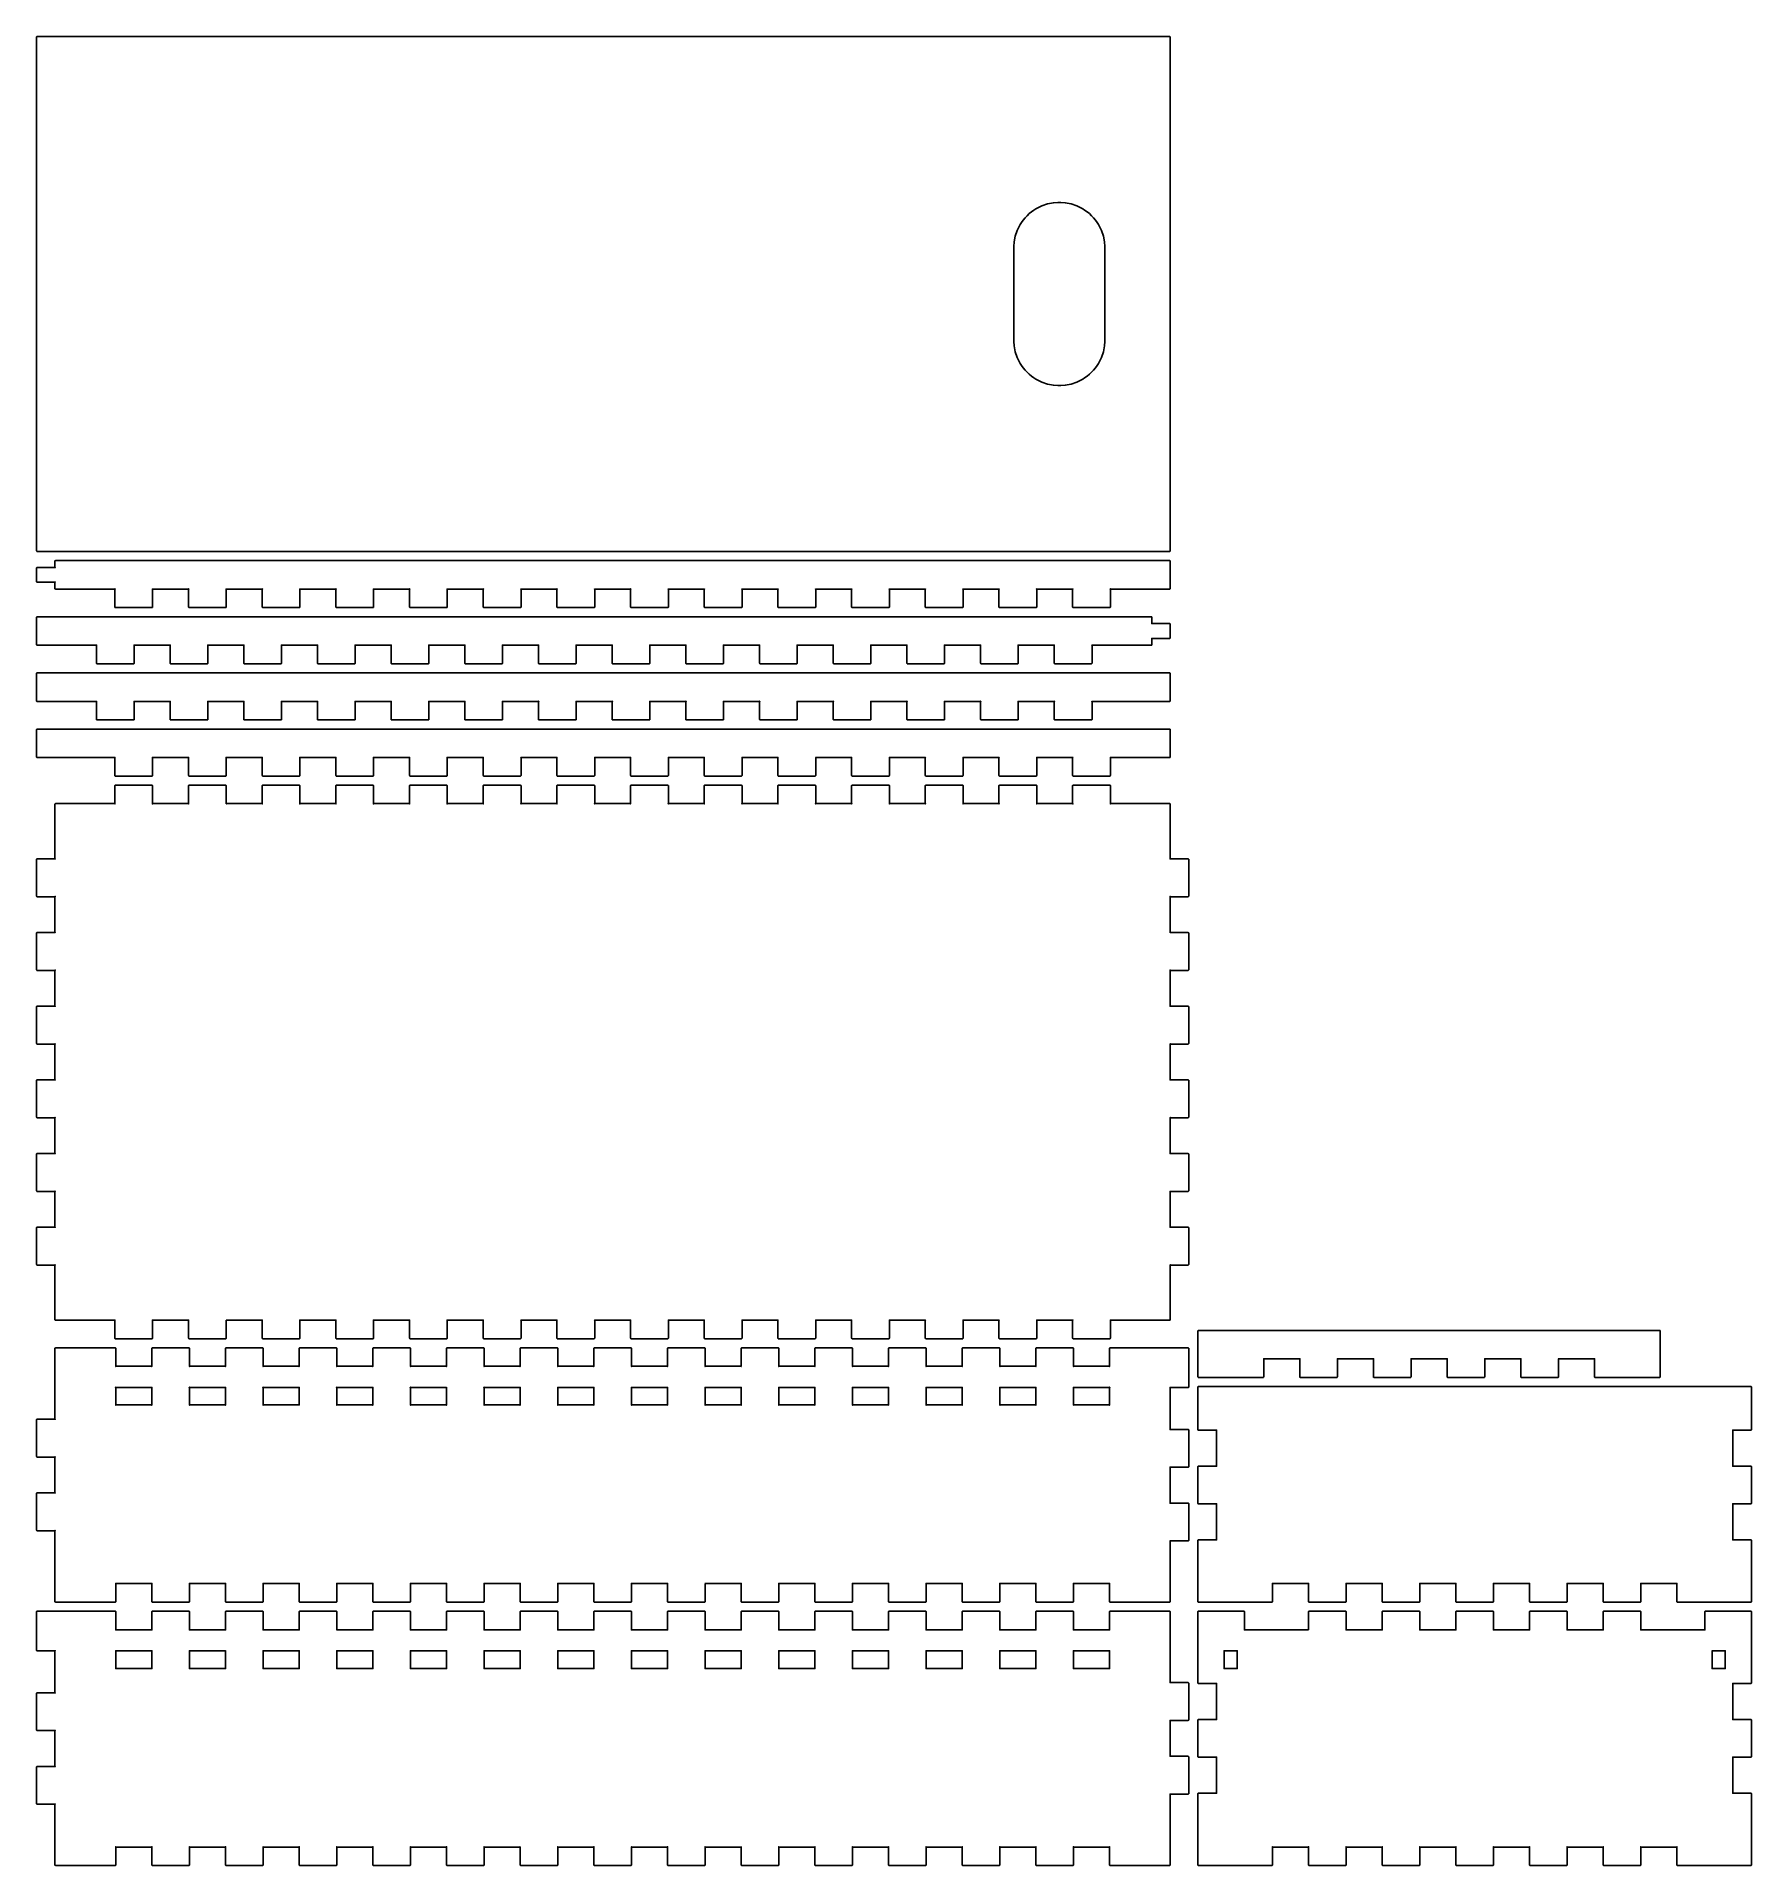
# Model space of a CAD drawing. Header units: millimetres. Extents: x 101 to 473, y 3675 to 4072.
import ezdxf

# ---------------------------------------------------------------- set-up
doc = ezdxf.new("R2010")
doc.units = ezdxf.units.MM
doc.layers.get('0').update_dxf_attribs({"linetype": 'CONTINUOUS'})

msp = doc.modelspace()

# ---------------------------------------------------------------- linework, layer by layer
for points in [[(100.8349, 3960.209), (342.8353, 3960.209), (346.8353, 3960.209), (346.8523, 3960.209), (346.9053, 3960.239), (346.9343, 3960.292), (346.9343, 3960.309), (346.9343, 4071.907), (346.9343, 4071.929), (346.9053, 4071.982), (346.8523, 4072.01), (346.8353, 4072.01), (342.8353, 4072.01), (100.8349, 4072.01), (100.817, 4072.01), (100.7647, 4071.982), (100.7357, 4071.929), (100.7357, 4071.907), (100.7357, 3960.309), (100.7357, 3960.292), (100.7647, 3960.239), (100.817, 3960.209)], [(317.8853, 3997.535), (317.7453, 3997.616), (317.3333, 3997.88), (316.8063, 3998.257), (316.3063, 3998.668), (315.8353, 3999.11), (315.3923, 3999.581), (314.9823, 4000.082), (314.6043, 4000.608), (314.3413, 4001.02), (314.2613, 4001.159), (314.0983, 4001.44), (313.6863, 4002.323), (313.2723, 4003.547), (313.0203, 4004.815), (312.9353, 4005.787), (312.9353, 4006.109), (312.9353, 4026.11), (312.9353, 4026.431), (313.0203, 4027.405), (313.2723, 4028.671), (313.6863, 4029.895), (314.0983, 4030.777), (314.2613, 4031.059), (314.3423, 4031.2), (314.6043, 4031.61), (314.9823, 4032.139), (315.3923, 4032.636), (315.8353, 4033.109), (316.3063, 4033.55), (316.8063, 4033.963), (317.3333, 4034.34), (317.7453, 4034.601), (317.8853, 4034.682), (318.1653, 4034.845), (319.0493, 4035.257), (320.2723, 4035.674), (321.5403, 4035.924), (322.5113, 4036.009), (322.8353, 4036.009), (323.1583, 4036.009), (324.1293, 4035.924), (325.3973, 4035.674), (326.6213, 4035.257), (327.5043, 4034.845), (327.7853, 4034.682), (327.9243, 4034.601), (328.3363, 4034.34), (328.8633, 4033.963), (329.3633, 4033.55), (329.8343, 4033.109), (330.2773, 4032.636), (330.6873, 4032.139), (331.0653, 4031.61), (331.3283, 4031.2), (331.4103, 4031.059), (331.5713, 4030.777), (331.9833, 4029.895), (332.3973, 4028.671), (332.6503, 4027.405), (332.7353, 4026.431), (332.7353, 4026.11), (332.7353, 4006.109), (332.7353, 4005.787), (332.6503, 4004.815), (332.3973, 4003.547), (331.9833, 4002.323), (331.5713, 4001.44), (331.4103, 4001.159), (331.3283, 4001.019), (331.0653, 4000.608), (330.6873, 4000.082), (330.2773, 3999.581), (329.8343, 3999.11), (329.3633, 3998.668), (328.8633, 3998.257), (328.3363, 3997.88), (327.9263, 3997.616), (327.7853, 3997.535), (327.5043, 3997.374), (326.6213, 3996.962), (325.3973, 3996.547), (324.1293, 3996.295), (323.1583, 3996.209), (322.8353, 3996.209), (322.5113, 3996.209), (321.5403, 3996.295), (320.2723, 3996.547), (319.0493, 3996.962), (318.1653, 3997.374)], [(117.749, 3952.051), (117.7352, 3952.02), (117.7352, 3952.009), (104.8354, 3952.009), (104.8175, 3952.009), (104.7637, 3952.039), (104.7348, 3952.093), (104.7348, 3952.109), (104.7348, 3953.509), (104.7444, 3953.509), (104.7761, 3953.524), (104.772, 3953.547), (104.7486, 3953.552), (104.7348, 3953.521), (104.7348, 3953.509), (100.8349, 3953.509), (100.817, 3953.509), (100.7647, 3953.538), (100.7357, 3953.592), (100.7357, 3953.609), (100.7357, 3956.608), (100.7357, 3956.626), (100.7647, 3956.68), (100.817, 3956.709), (100.8349, 3956.709), (104.7348, 3956.709), (104.7348, 3958.109), (104.7348, 3958.127), (104.7637, 3958.18), (104.8175, 3958.209), (104.8354, 3958.209), (346.8353, 3958.209), (346.8523, 3958.209), (346.9053, 3958.18), (346.9343, 3958.127), (346.9343, 3958.109), (346.9343, 3952.109), (346.9343, 3952.093), (346.9053, 3952.039), (346.8523, 3952.009), (346.8353, 3952.009), (333.9353, 3952.009), (333.9353, 3948.109), (333.9353, 3948.092), (333.9053, 3948.038), (333.8513, 3948.009), (333.8353, 3948.009), (325.8353, 3948.009), (325.8173, 3948.009), (325.7643, 3948.038), (325.7353, 3948.092), (325.7353, 3948.109), (325.7353, 3952.009), (317.9353, 3952.009), (317.9353, 3952.02), (317.9203, 3952.051), (317.8963, 3952.047), (317.8923, 3952.024), (317.9243, 3952.009), (317.9353, 3952.009), (317.9353, 3948.109), (317.9353, 3948.092), (317.9043, 3948.038), (317.8513, 3948.009), (317.8343, 3948.009), (309.8353, 3948.009), (309.8173, 3948.009), (309.7633, 3948.038), (309.7343, 3948.092), (309.7343, 3948.109), (309.7343, 3952.009), (309.7343, 3952.02), (309.7483, 3952.051), (309.7723, 3952.047), (309.7753, 3952.024), (309.7443, 3952.009), (309.7343, 3952.009), (301.9353, 3952.009), (301.9353, 3952.02), (301.9193, 3952.051), (301.8973, 3952.047), (301.8923, 3952.024), (301.9243, 3952.009), (301.9353, 3952.009), (301.9353, 3948.109), (301.9353, 3948.092), (301.9063, 3948.038), (301.8523, 3948.009), (301.8353, 3948.009), (293.8363, 3948.009), (293.8183, 3948.009), (293.7643, 3948.038), (293.7353, 3948.092), (293.7353, 3948.109), (293.7353, 3952.009), (293.7453, 3952.009), (293.7773, 3952.024), (293.7723, 3952.047), (293.7493, 3952.051), (293.7353, 3952.02), (293.7353, 3952.009), (285.9353, 3952.009), (285.9243, 3952.009), (285.8933, 3952.024), (285.8973, 3952.047), (285.9203, 3952.051), (285.9353, 3952.02), (285.9353, 3952.009), (285.9353, 3948.109), (285.9353, 3948.092), (285.9053, 3948.038), (285.8513, 3948.009), (285.8353, 3948.009), (277.8353, 3948.009), (277.8183, 3948.009), (277.7643, 3948.038), (277.7353, 3948.092), (277.7353, 3948.109), (277.7353, 3952.009), (269.9353, 3952.009), (269.9243, 3952.009), (269.8923, 3952.024), (269.8963, 3952.047), (269.9203, 3952.051), (269.9353, 3952.02), (269.9353, 3952.009), (269.9353, 3948.109), (269.9353, 3948.092), (269.9053, 3948.038), (269.8513, 3948.009), (269.8353, 3948.009), (261.8353, 3948.009), (261.8173, 3948.009), (261.7633, 3948.038), (261.7353, 3948.092), (261.7353, 3948.109), (261.7353, 3952.009), (261.7443, 3952.009), (261.7763, 3952.024), (261.7723, 3952.047), (261.7483, 3952.051), (261.7353, 3952.02), (261.7353, 3952.009), (253.9353, 3952.009), (253.9353, 3948.109), (253.9353, 3948.092), (253.9063, 3948.038), (253.8523, 3948.009), (253.8353, 3948.009), (245.8343, 3948.009), (245.8173, 3948.009), (245.7643, 3948.038), (245.7353, 3948.092), (245.7353, 3948.109), (245.7353, 3952.009), (245.7453, 3952.009), (245.7773, 3952.024), (245.7733, 3952.047), (245.7493, 3952.051), (245.7353, 3952.02), (245.7353, 3952.009), (237.9363, 3952.009), (237.9243, 3952.009), (237.8933, 3952.024), (237.8973, 3952.047), (237.9213, 3952.051), (237.9363, 3952.02), (237.9363, 3952.009), (237.9363, 3948.109), (237.9363, 3948.092), (237.9053, 3948.038), (237.8513, 3948.009), (237.8353, 3948.009), (229.8363, 3948.009), (229.8183, 3948.009), (229.7643, 3948.038), (229.7353, 3948.092), (229.7353, 3948.109), (229.7353, 3952.009), (229.7353, 3952.02), (229.7493, 3952.051), (229.7723, 3952.047), (229.7763, 3952.024), (229.7453, 3952.009), (229.7353, 3952.009), (221.9353, 3952.009), (221.9243, 3952.009), (221.8923, 3952.024), (221.8973, 3952.047), (221.9203, 3952.051), (221.9353, 3952.02), (221.9353, 3952.009), (221.9353, 3948.109), (221.9353, 3948.092), (221.9053, 3948.038), (221.8513, 3948.009), (221.8353, 3948.009), (213.8353, 3948.009), (213.8173, 3948.009), (213.7633, 3948.038), (213.7353, 3948.092), (213.7353, 3948.109), (213.7353, 3952.009), (213.7353, 3952.02), (213.7483, 3952.051), (213.7723, 3952.047), (213.7763, 3952.024), (213.7443, 3952.009), (213.7353, 3952.009), (205.9353, 3952.009), (205.9353, 3952.02), (205.9203, 3952.051), (205.8983, 3952.047), (205.8923, 3952.024), (205.9243, 3952.009), (205.9353, 3952.009), (205.9353, 3948.109), (205.9353, 3948.092), (205.9063, 3948.038), (205.8523, 3948.009), (205.8363, 3948.009), (197.8353, 3948.009), (197.8173, 3948.009), (197.7653, 3948.038), (197.7363, 3948.092), (197.7363, 3948.109), (197.7363, 3952.009), (197.7363, 3952.02), (197.7493, 3952.051), (197.7733, 3952.047), (197.7773, 3952.024), (197.7453, 3952.009), (197.7363, 3952.009), (189.9347, 3952.009), (189.9347, 3948.109), (189.9347, 3948.092), (189.9057, 3948.038), (189.8521, 3948.009), (189.8355, 3948.009), (181.8345, 3948.009), (181.8169, 3948.009), (181.7643, 3948.038), (181.7354, 3948.092), (181.7354, 3948.109), (181.7354, 3952.009), (173.9358, 3952.009), (173.9358, 3948.109), (173.9358, 3948.092), (173.9055, 3948.038), (173.8515, 3948.009), (173.8353, 3948.009), (165.8357, 3948.009), (165.8177, 3948.009), (165.7641, 3948.038), (165.7352, 3948.092), (165.7352, 3948.109), (165.7352, 3952.009), (165.7447, 3952.009), (165.7764, 3952.024), (165.7722, 3952.047), (165.7489, 3952.051), (165.7352, 3952.02), (165.7352, 3952.009), (157.9352, 3952.009), (157.9243, 3952.009), (157.8925, 3952.024), (157.8968, 3952.047), (157.9201, 3952.051), (157.9352, 3952.02), (157.9352, 3952.009), (157.9352, 3948.109), (157.9352, 3948.092), (157.9049, 3948.038), (157.8513, 3948.009), (157.8347, 3948.009), (149.8351, 3948.009), (149.8175, 3948.009), (149.7635, 3948.038), (149.7346, 3948.092), (149.7346, 3948.109), (149.7346, 3952.009), (141.935, 3952.009), (141.935, 3952.02), (141.9198, 3952.051), (141.8976, 3952.047), (141.8923, 3952.024), (141.9241, 3952.009), (141.935, 3952.009), (141.935, 3948.109), (141.935, 3948.092), (141.9061, 3948.038), (141.8521, 3948.009), (141.8359, 3948.009), (133.8349, 3948.009), (133.8169, 3948.009), (133.7647, 3948.038), (133.7357, 3948.092), (133.7357, 3948.109), (133.7357, 3952.009), (133.7453, 3952.009), (133.777, 3952.024), (133.7728, 3952.047), (133.7495, 3952.051), (133.7357, 3952.02), (133.7357, 3952.009), (125.9359, 3952.009), (125.9359, 3952.02), (125.9208, 3952.051), (125.8973, 3952.047), (125.8932, 3952.024), (125.9249, 3952.009), (125.9359, 3952.009), (125.9359, 3948.109), (125.9359, 3948.092), (125.9056, 3948.038), (125.8519, 3948.009), (125.8353, 3948.009), (117.8358, 3948.009), (117.8179, 3948.009), (117.7641, 3948.038), (117.7352, 3948.092), (117.7352, 3948.109), (117.7352, 3952.009), (117.7448, 3952.009), (117.7765, 3952.024), (117.7724, 3952.047)], [(104.7486, 3956.668), (104.772, 3956.672), (104.7761, 3956.696), (104.7444, 3956.709), (104.7348, 3956.709), (104.7348, 3956.699)], [(149.7346, 3952.02), (149.7346, 3952.009), (149.7444, 3952.009), (149.7758, 3952.024), (149.772, 3952.047), (149.7483, 3952.051)], [(173.9358, 3952.009), (173.9358, 3952.02), (173.9207, 3952.051), (173.897, 3952.047), (173.8931, 3952.024), (173.9249, 3952.009)], [(181.7767, 3952.024), (181.7728, 3952.047), (181.7491, 3952.051), (181.7354, 3952.02), (181.7354, 3952.009), (181.7449, 3952.009)], [(189.892, 3952.024), (189.9237, 3952.009), (189.9347, 3952.009), (189.9347, 3952.02), (189.9195, 3952.051), (189.8976, 3952.047)], [(253.9353, 3952.009), (253.9353, 3952.02), (253.9193, 3952.051), (253.8983, 3952.047), (253.8923, 3952.024), (253.9243, 3952.009)], [(277.7443, 3952.009), (277.7763, 3952.024), (277.7723, 3952.047), (277.7483, 3952.051), (277.7353, 3952.02), (277.7353, 3952.009)], [(325.7483, 3952.051), (325.7353, 3952.02), (325.7353, 3952.009), (325.7443, 3952.009), (325.7763, 3952.024), (325.7723, 3952.047)], [(333.9353, 3952.02), (333.9203, 3952.051), (333.8973, 3952.047), (333.8933, 3952.024), (333.9243, 3952.009), (333.9353, 3952.009)], [(329.9353, 3939.82), (329.9353, 3939.809), (329.9353, 3935.909), (329.9353, 3935.893), (329.9063, 3935.839), (329.8523, 3935.809), (329.8363, 3935.809), (321.8353, 3935.809), (321.8173, 3935.809), (321.7653, 3935.839), (321.7363, 3935.893), (321.7363, 3935.909), (321.7363, 3939.809), (321.7453, 3939.809), (321.7773, 3939.824), (321.7733, 3939.848), (321.7493, 3939.851), (321.7363, 3939.82), (321.7363, 3939.809), (313.9343, 3939.809), (313.9343, 3939.82), (313.9193, 3939.851), (313.8973, 3939.848), (313.8923, 3939.824), (313.9233, 3939.809), (313.9343, 3939.809), (313.9343, 3935.909), (313.9343, 3935.893), (313.9053, 3935.839), (313.8523, 3935.809), (313.8353, 3935.809), (305.8343, 3935.809), (305.8173, 3935.809), (305.7643, 3935.839), (305.7353, 3935.893), (305.7353, 3935.909), (305.7353, 3939.809), (297.9363, 3939.809), (297.9363, 3935.909), (297.9363, 3935.893), (297.9053, 3935.839), (297.8523, 3935.809), (297.8353, 3935.809), (289.8353, 3935.809), (289.8173, 3935.809), (289.7643, 3935.839), (289.7353, 3935.893), (289.7353, 3935.909), (289.7353, 3939.809), (289.7443, 3939.809), (289.7763, 3939.824), (289.7723, 3939.848), (289.7493, 3939.851), (289.7353, 3939.82), (289.7353, 3939.809), (281.9353, 3939.809), (281.9243, 3939.809), (281.8923, 3939.824), (281.8963, 3939.848), (281.9203, 3939.851), (281.9353, 3939.82), (281.9353, 3939.809), (281.9353, 3935.909), (281.9353, 3935.893), (281.9053, 3935.839), (281.8513, 3935.809), (281.8343, 3935.809), (273.8353, 3935.809), (273.8173, 3935.809), (273.7633, 3935.839), (273.7343, 3935.893), (273.7343, 3935.909), (273.7343, 3939.809), (273.7443, 3939.809), (273.7763, 3939.824), (273.7723, 3939.848), (273.7483, 3939.851), (273.7343, 3939.82), (273.7343, 3939.809), (265.9353, 3939.809), (265.9243, 3939.809), (265.8923, 3939.824), (265.8973, 3939.848), (265.9203, 3939.851), (265.9353, 3939.82), (265.9353, 3939.809), (265.9353, 3935.909), (265.9353, 3935.893), (265.9063, 3935.839), (265.8523, 3935.809), (265.8363, 3935.809), (257.8353, 3935.809), (257.8173, 3935.809), (257.7643, 3935.839), (257.7353, 3935.893), (257.7353, 3935.909), (257.7353, 3939.809), (257.7353, 3939.82), (257.7493, 3939.851), (257.7723, 3939.848), (257.7773, 3939.824), (257.7453, 3939.809), (257.7353, 3939.809), (249.9363, 3939.809), (249.9363, 3939.82), (249.9203, 3939.851), (249.8973, 3939.848), (249.8933, 3939.824), (249.9253, 3939.809), (249.9363, 3939.809), (249.9363, 3935.909), (249.9363, 3935.893), (249.9053, 3935.839), (249.8523, 3935.809), (249.8353, 3935.809), (241.8353, 3935.809), (241.8183, 3935.809), (241.7643, 3935.839), (241.7353, 3935.893), (241.7353, 3935.909), (241.7353, 3939.809), (233.9353, 3939.809), (233.9353, 3939.82), (233.9203, 3939.851), (233.8973, 3939.848), (233.8933, 3939.824), (233.9243, 3939.809), (233.9353, 3939.809), (233.9353, 3935.909), (233.9353, 3935.893), (233.9053, 3935.839), (233.8513, 3935.809), (233.8353, 3935.809), (225.8353, 3935.809), (225.8173, 3935.809), (225.7643, 3935.839), (225.7353, 3935.893), (225.7353, 3935.909), (225.7353, 3939.809), (225.7443, 3939.809), (225.7763, 3939.824), (225.7723, 3939.848), (225.7483, 3939.851), (225.7353, 3939.82), (225.7353, 3939.809), (217.9353, 3939.809), (217.9353, 3939.82), (217.9203, 3939.851), (217.8963, 3939.848), (217.8923, 3939.824), (217.9243, 3939.809), (217.9353, 3939.809), (217.9353, 3935.909), (217.9353, 3935.893), (217.9043, 3935.839), (217.8513, 3935.809), (217.8343, 3935.809), (209.8353, 3935.809), (209.8173, 3935.809), (209.7643, 3935.839), (209.7353, 3935.893), (209.7353, 3935.909), (209.7353, 3939.809), (209.7353, 3939.82), (209.7493, 3939.851), (209.7733, 3939.848), (209.7773, 3939.824), (209.7453, 3939.809), (209.7353, 3939.809), (201.9363, 3939.809), (201.9253, 3939.809), (201.8933, 3939.824), (201.8973, 3939.848), (201.9213, 3939.851), (201.9363, 3939.82), (201.9363, 3939.809), (201.9363, 3935.909), (201.9363, 3935.893), (201.9063, 3935.839), (201.8523, 3935.809), (201.8353, 3935.809), (193.8363, 3935.809), (193.8183, 3935.809), (193.7643, 3935.839), (193.7353, 3935.893), (193.7353, 3935.909), (193.7353, 3939.809), (185.9356, 3939.809), (185.9356, 3935.909), (185.9356, 3935.893), (185.9052, 3935.839), (185.8516, 3935.809), (185.835, 3935.809), (177.8354, 3935.809), (177.8178, 3935.809), (177.7638, 3935.839), (177.7349, 3935.893), (177.7349, 3935.909), (177.7349, 3939.809), (169.9353, 3939.809), (169.9353, 3935.909), (169.9353, 3935.893), (169.905, 3935.839), (169.8514, 3935.809), (169.8348, 3935.809), (161.8352, 3935.809), (161.8172, 3935.809), (161.765, 3935.839), (161.7361, 3935.893), (161.7361, 3935.909), (161.7361, 3939.809), (161.7361, 3939.82), (161.7498, 3939.851), (161.7731, 3939.848), (161.7773, 3939.824), (161.7456, 3939.809), (161.7361, 3939.809), (153.9347, 3939.809), (153.9347, 3939.82), (153.9196, 3939.851), (153.8977, 3939.848), (153.892, 3939.824), (153.9238, 3939.809), (153.9347, 3939.809), (153.9347, 3935.909), (153.9347, 3935.893), (153.9058, 3935.839), (153.8522, 3935.809), (153.8356, 3935.809), (145.835, 3935.809), (145.817, 3935.809), (145.7644, 3935.839), (145.7355, 3935.893), (145.7355, 3935.909), (145.7355, 3939.809), (145.7454, 3939.809), (145.7767, 3939.824), (145.7729, 3939.848), (145.7492, 3939.851), (145.7355, 3939.82), (145.7355, 3939.809), (137.9359, 3939.809), (137.925, 3939.809), (137.8932, 3939.824), (137.8975, 3939.848), (137.9207, 3939.851), (137.9359, 3939.82), (137.9359, 3939.809), (137.9359, 3935.909), (137.9359, 3935.893), (137.9056, 3935.839), (137.8519, 3935.809), (137.8354, 3935.809), (129.8358, 3935.809), (129.8178, 3935.809), (129.7642, 3935.839), (129.7352, 3935.893), (129.7352, 3935.909), (129.7352, 3939.809), (129.7352, 3939.82), (129.749, 3939.851), (129.7723, 3939.848), (129.7765, 3939.824), (129.7448, 3939.809), (129.7352, 3939.809), (121.9355, 3939.809), (121.9355, 3939.82), (121.9203, 3939.851), (121.8969, 3939.848), (121.8927, 3939.824), (121.9245, 3939.809), (121.9355, 3939.809), (121.9355, 3935.909), (121.9355, 3935.893), (121.9052, 3935.839), (121.8514, 3935.809), (121.8349, 3935.809), (113.8354, 3935.809), (113.8174, 3935.809), (113.7637, 3935.839), (113.7348, 3935.893), (113.7348, 3935.909), (113.7348, 3939.809), (100.8349, 3939.809), (100.817, 3939.809), (100.7647, 3939.839), (100.7357, 3939.893), (100.7357, 3939.91), (100.7357, 3945.909), (100.7357, 3945.927), (100.7647, 3945.98), (100.817, 3946.009), (100.8349, 3946.009), (342.8353, 3946.009), (342.8513, 3946.009), (342.9053, 3945.98), (342.9353, 3945.927), (342.9353, 3945.909), (342.9353, 3944.51), (342.9243, 3944.51), (342.8923, 3944.496), (342.8973, 3944.472), (342.9203, 3944.468), (342.9353, 3944.5), (342.9353, 3944.51), (346.8353, 3944.51), (346.8523, 3944.51), (346.9053, 3944.481), (346.9343, 3944.427), (346.9343, 3944.409), (346.9343, 3941.409), (346.9343, 3941.392), (346.9053, 3941.338), (346.8523, 3941.31), (346.8353, 3941.31), (342.9353, 3941.31), (342.9353, 3941.321), (342.9203, 3941.352), (342.8973, 3941.347), (342.8923, 3941.325), (342.9243, 3941.31), (342.9353, 3941.31), (342.9353, 3939.91), (342.9353, 3939.893), (342.9053, 3939.839), (342.8513, 3939.809), (342.8353, 3939.809), (329.9353, 3939.809), (329.9243, 3939.809), (329.8923, 3939.824), (329.8983, 3939.848), (329.9203, 3939.851)], [(113.7348, 3939.809), (113.7348, 3939.82), (113.7485, 3939.851), (113.772, 3939.848), (113.7761, 3939.824), (113.7444, 3939.809)], [(169.9353, 3939.82), (169.9353, 3939.809), (169.9244, 3939.809), (169.8926, 3939.824), (169.8969, 3939.848), (169.9202, 3939.851)], [(177.7448, 3939.809), (177.7349, 3939.809), (177.7349, 3939.82), (177.7486, 3939.851), (177.7723, 3939.848), (177.7762, 3939.824)], [(185.9204, 3939.851), (185.9356, 3939.82), (185.9356, 3939.809), (185.9246, 3939.809), (185.8929, 3939.824), (185.8971, 3939.848)], [(193.7763, 3939.824), (193.7453, 3939.809), (193.7353, 3939.809), (193.7353, 3939.82), (193.7493, 3939.851), (193.7723, 3939.848)], [(241.7353, 3939.809), (241.7353, 3939.82), (241.7493, 3939.851), (241.7723, 3939.848), (241.7763, 3939.824), (241.7453, 3939.809)], [(297.9363, 3939.82), (297.9363, 3939.809), (297.9253, 3939.809), (297.8933, 3939.824), (297.8973, 3939.848), (297.9203, 3939.851)], [(305.7353, 3939.82), (305.7493, 3939.851), (305.7723, 3939.848), (305.7763, 3939.824), (305.7453, 3939.809), (305.7353, 3939.809)], [(129.7352, 3923.693), (129.7642, 3923.639), (129.8178, 3923.609), (129.8358, 3923.609), (137.8354, 3923.609), (137.8519, 3923.609), (137.9056, 3923.639), (137.9359, 3923.693), (137.9359, 3923.709), (137.9359, 3927.609), (145.7355, 3927.609), (145.7355, 3923.709), (145.7355, 3923.693), (145.7644, 3923.639), (145.817, 3923.609), (145.835, 3923.609), (153.8356, 3923.609), (153.8522, 3923.609), (153.9058, 3923.639), (153.9347, 3923.693), (153.9347, 3923.709), (153.9347, 3927.609), (161.7361, 3927.609), (161.7361, 3927.62), (161.7498, 3927.652), (161.7731, 3927.646), (161.7773, 3927.624), (161.7456, 3927.609), (161.7361, 3927.609), (161.7361, 3923.709), (161.7361, 3923.693), (161.765, 3923.639), (161.8172, 3923.609), (161.8352, 3923.609), (169.8348, 3923.609), (169.8514, 3923.609), (169.905, 3923.639), (169.9353, 3923.693), (169.9353, 3923.709), (169.9353, 3927.609), (169.9353, 3927.62), (169.9202, 3927.652), (169.8969, 3927.646), (169.8926, 3927.624), (169.9244, 3927.609), (169.9353, 3927.609), (177.7349, 3927.609), (177.7448, 3927.609), (177.7762, 3927.624), (177.7723, 3927.646), (177.7486, 3927.652), (177.7349, 3927.62), (177.7349, 3927.609), (177.7349, 3923.709), (177.7349, 3923.693), (177.7638, 3923.639), (177.8178, 3923.609), (177.8354, 3923.609), (185.835, 3923.609), (185.8516, 3923.609), (185.9052, 3923.639), (185.9356, 3923.693), (185.9356, 3923.709), (185.9356, 3927.609), (185.9356, 3927.62), (185.9204, 3927.652), (185.8971, 3927.646), (185.8929, 3927.624), (185.9246, 3927.609), (185.9356, 3927.609), (193.7353, 3927.609), (193.7453, 3927.609), (193.7763, 3927.624), (193.7723, 3927.646), (193.7493, 3927.652), (193.7353, 3927.62), (193.7353, 3927.609), (193.7353, 3923.709), (193.7353, 3923.693), (193.7643, 3923.639), (193.8183, 3923.609), (193.8363, 3923.609), (201.8353, 3923.609), (201.8523, 3923.609), (201.9063, 3923.639), (201.9363, 3923.693), (201.9363, 3923.709), (201.9363, 3927.609), (201.9253, 3927.609), (201.8933, 3927.624), (201.8973, 3927.646), (201.9213, 3927.652), (201.9363, 3927.62), (201.9363, 3927.609), (209.7353, 3927.609), (209.7353, 3927.62), (209.7493, 3927.652), (209.7733, 3927.646), (209.7773, 3927.624), (209.7453, 3927.609), (209.7353, 3927.609), (209.7353, 3923.709), (209.7353, 3923.693), (209.7643, 3923.639), (209.8173, 3923.609), (209.8353, 3923.609), (217.8343, 3923.609), (217.8513, 3923.609), (217.9043, 3923.639), (217.9353, 3923.693), (217.9353, 3923.709), (217.9353, 3927.609), (217.9243, 3927.609), (217.8923, 3927.624), (217.8963, 3927.646), (217.9203, 3927.652), (217.9353, 3927.62), (217.9353, 3927.609), (225.7353, 3927.609), (225.7443, 3927.609), (225.7763, 3927.624), (225.7723, 3927.646), (225.7483, 3927.652), (225.7353, 3927.62), (225.7353, 3927.609), (225.7353, 3923.709), (225.7353, 3923.693), (225.7643, 3923.639), (225.8173, 3923.609), (225.8353, 3923.609), (233.8353, 3923.609), (233.8513, 3923.609), (233.9053, 3923.639), (233.9353, 3923.693), (233.9353, 3923.709), (233.9353, 3927.609), (233.9243, 3927.609), (233.8933, 3927.624), (233.8973, 3927.646), (233.9203, 3927.652), (233.9353, 3927.62), (233.9353, 3927.609), (241.7353, 3927.609), (241.7353, 3923.709), (241.7353, 3923.693), (241.7643, 3923.639), (241.8183, 3923.609), (241.8353, 3923.609), (249.8353, 3923.609), (249.8523, 3923.609), (249.9053, 3923.639), (249.9363, 3923.693), (249.9363, 3923.709), (249.9363, 3927.609), (257.7353, 3927.609), (257.7453, 3927.609), (257.7773, 3927.624), (257.7723, 3927.646), (257.7493, 3927.652), (257.7353, 3927.62), (257.7353, 3927.609), (257.7353, 3923.709), (257.7353, 3923.693), (257.7643, 3923.639), (257.8173, 3923.609), (257.8353, 3923.609), (265.8363, 3923.609), (265.8523, 3923.609), (265.9063, 3923.639), (265.9353, 3923.693), (265.9353, 3923.709), (265.9353, 3927.609), (265.9353, 3927.62), (265.9203, 3927.652), (265.8973, 3927.646), (265.8923, 3927.624), (265.9243, 3927.609), (265.9353, 3927.609), (273.7343, 3927.609), (273.7343, 3923.709), (273.7343, 3923.693), (273.7633, 3923.639), (273.8173, 3923.609), (273.8353, 3923.609), (281.8343, 3923.609), (281.8513, 3923.609), (281.9053, 3923.639), (281.9353, 3923.693), (281.9353, 3923.709), (281.9353, 3927.609), (281.9243, 3927.609), (281.8923, 3927.624), (281.8963, 3927.646), (281.9203, 3927.652), (281.9353, 3927.62), (281.9353, 3927.609), (289.7353, 3927.609), (289.7353, 3927.62), (289.7493, 3927.652), (289.7723, 3927.646), (289.7763, 3927.624), (289.7443, 3927.609), (289.7353, 3927.609), (289.7353, 3923.709), (289.7353, 3923.693), (289.7643, 3923.639), (289.8173, 3923.609), (289.8353, 3923.609), (297.8353, 3923.609), (297.8523, 3923.609), (297.9053, 3923.639), (297.9363, 3923.693), (297.9363, 3923.709), (297.9363, 3927.609), (297.9363, 3927.62), (297.9203, 3927.652), (297.8973, 3927.646), (297.8933, 3927.624), (297.9253, 3927.609), (297.9363, 3927.609), (305.7353, 3927.609), (305.7353, 3923.709), (305.7353, 3923.693), (305.7643, 3923.639), (305.8173, 3923.609), (305.8343, 3923.609), (313.8353, 3923.609), (313.8523, 3923.609), (313.9053, 3923.639), (313.9343, 3923.693), (313.9343, 3923.709), (313.9343, 3927.609), (313.9343, 3927.62), (313.9193, 3927.652), (313.8973, 3927.646), (313.8923, 3927.624), (313.9233, 3927.609), (313.9343, 3927.609), (321.7363, 3927.609), (321.7363, 3927.62), (321.7493, 3927.652), (321.7733, 3927.646), (321.7773, 3927.624), (321.7453, 3927.609), (321.7363, 3927.609), (321.7363, 3923.709), (321.7363, 3923.693), (321.7653, 3923.639), (321.8173, 3923.609), (321.8353, 3923.609), (329.8363, 3923.609), (329.8523, 3923.609), (329.9063, 3923.639), (329.9353, 3923.693), (329.9353, 3923.709), (329.9353, 3927.609), (342.8353, 3927.609), (346.8353, 3927.609), (346.8523, 3927.609), (346.9053, 3927.638), (346.9343, 3927.692), (346.9343, 3927.709), (346.9343, 3933.708), (346.9343, 3933.726), (346.9053, 3933.78), (346.8523, 3933.809), (346.8353, 3933.809), (342.8353, 3933.809), (100.8349, 3933.809), (100.817, 3933.809), (100.7647, 3933.78), (100.7357, 3933.726), (100.7357, 3933.708), (100.7357, 3927.709), (100.7357, 3927.692), (100.7647, 3927.638), (100.817, 3927.609), (100.8349, 3927.609), (113.7348, 3927.609), (113.7444, 3927.609), (113.7761, 3927.624), (113.772, 3927.646), (113.7485, 3927.652), (113.7348, 3927.62), (113.7348, 3927.609), (113.7348, 3923.709), (113.7348, 3923.693), (113.7637, 3923.639), (113.8174, 3923.609), (113.8354, 3923.609), (121.8349, 3923.609), (121.8514, 3923.609), (121.9052, 3923.639), (121.9355, 3923.693), (121.9355, 3923.709), (121.9355, 3927.609), (121.9245, 3927.609), (121.8927, 3927.624), (121.8969, 3927.646), (121.9203, 3927.652), (121.9355, 3927.62), (121.9355, 3927.609), (129.7352, 3927.609), (129.7352, 3923.709)], [(129.7352, 3927.62), (129.7352, 3927.609), (129.7448, 3927.609), (129.7765, 3927.624), (129.7723, 3927.646), (129.749, 3927.652)], [(137.925, 3927.609), (137.9359, 3927.609), (137.9359, 3927.62), (137.9207, 3927.652), (137.8975, 3927.646), (137.8932, 3927.624)], [(145.7767, 3927.624), (145.7729, 3927.646), (145.7492, 3927.652), (145.7355, 3927.62), (145.7355, 3927.609), (145.7454, 3927.609)], [(153.9196, 3927.652), (153.8977, 3927.646), (153.892, 3927.624), (153.9238, 3927.609), (153.9347, 3927.609), (153.9347, 3927.62)], [(241.7353, 3927.62), (241.7353, 3927.609), (241.7453, 3927.609), (241.7763, 3927.624), (241.7723, 3927.646), (241.7493, 3927.652)], [(249.8933, 3927.624), (249.9253, 3927.609), (249.9363, 3927.609), (249.9363, 3927.62), (249.9203, 3927.652), (249.8973, 3927.646)], [(273.7763, 3927.624), (273.7723, 3927.646), (273.7483, 3927.652), (273.7343, 3927.62), (273.7343, 3927.609), (273.7443, 3927.609)], [(305.7353, 3927.609), (305.7453, 3927.609), (305.7763, 3927.624), (305.7723, 3927.646), (305.7493, 3927.652), (305.7353, 3927.62)], [(329.9203, 3927.652), (329.8983, 3927.646), (329.8923, 3927.624), (329.9243, 3927.609), (329.9353, 3927.609), (329.9353, 3927.62)], [(181.8345, 3911.409), (181.8169, 3911.409), (181.7643, 3911.439), (181.7354, 3911.493), (181.7354, 3911.51), (181.7354, 3915.409), (173.9358, 3915.409), (173.9249, 3915.409), (173.8931, 3915.424), (173.897, 3915.447), (173.9207, 3915.452), (173.9358, 3915.421), (173.9358, 3915.409), (173.9358, 3911.51), (173.9358, 3911.493), (173.9055, 3911.439), (173.8515, 3911.409), (173.8353, 3911.409), (165.8357, 3911.409), (165.8177, 3911.409), (165.7641, 3911.439), (165.7352, 3911.493), (165.7352, 3911.51), (165.7352, 3915.409), (157.9352, 3915.409), (157.9352, 3911.51), (157.9352, 3911.493), (157.9049, 3911.439), (157.8513, 3911.409), (157.8347, 3911.409), (149.8351, 3911.409), (149.8175, 3911.409), (149.7635, 3911.439), (149.7346, 3911.493), (149.7346, 3911.51), (149.7346, 3915.409), (141.935, 3915.409), (141.935, 3915.421), (141.9198, 3915.452), (141.8976, 3915.447), (141.8923, 3915.424), (141.9241, 3915.409), (141.935, 3915.409), (141.935, 3911.51), (141.935, 3911.493), (141.9061, 3911.439), (141.8521, 3911.409), (141.8359, 3911.409), (133.8349, 3911.409), (133.8169, 3911.409), (133.7647, 3911.439), (133.7357, 3911.493), (133.7357, 3911.51), (133.7357, 3915.409), (133.7357, 3915.421), (133.7495, 3915.452), (133.7728, 3915.447), (133.777, 3915.424), (133.7453, 3915.409), (133.7357, 3915.409), (125.9359, 3915.409), (125.9249, 3915.409), (125.8932, 3915.424), (125.8973, 3915.447), (125.9208, 3915.452), (125.9359, 3915.421), (125.9359, 3915.409), (125.9359, 3911.51), (125.9359, 3911.493), (125.9056, 3911.439), (125.8519, 3911.409), (125.8353, 3911.409), (117.8358, 3911.409), (117.8179, 3911.409), (117.7641, 3911.439), (117.7352, 3911.493), (117.7352, 3911.51), (117.7352, 3915.409), (117.7448, 3915.409), (117.7765, 3915.424), (117.7724, 3915.447), (117.749, 3915.452), (117.7352, 3915.421), (117.7352, 3915.409), (104.8354, 3915.409), (100.8349, 3915.409), (100.817, 3915.409), (100.7647, 3915.438), (100.7357, 3915.492), (100.7357, 3915.509), (100.7357, 3921.508), (100.7357, 3921.526), (100.7647, 3921.58), (100.817, 3921.609), (100.8349, 3921.609), (104.8354, 3921.609), (346.8353, 3921.609), (346.8523, 3921.609), (346.9053, 3921.58), (346.9343, 3921.526), (346.9343, 3921.508), (346.9343, 3915.509), (346.9343, 3915.492), (346.9053, 3915.438), (346.8523, 3915.409), (346.8353, 3915.409), (333.9353, 3915.409), (333.9243, 3915.409), (333.8933, 3915.424), (333.8973, 3915.447), (333.9203, 3915.452), (333.9353, 3915.421), (333.9353, 3915.409), (333.9353, 3911.51), (333.9353, 3911.493), (333.9053, 3911.439), (333.8513, 3911.409), (333.8353, 3911.409), (325.8353, 3911.409), (325.8173, 3911.409), (325.7643, 3911.439), (325.7353, 3911.493), (325.7353, 3911.51), (325.7353, 3915.409), (317.9353, 3915.409), (317.9353, 3915.421), (317.9203, 3915.452), (317.8963, 3915.447), (317.8923, 3915.424), (317.9243, 3915.409), (317.9353, 3915.409), (317.9353, 3911.51), (317.9353, 3911.493), (317.9043, 3911.439), (317.8513, 3911.409), (317.8343, 3911.409), (309.8353, 3911.409), (309.8173, 3911.409), (309.7633, 3911.439), (309.7343, 3911.493), (309.7343, 3911.51), (309.7343, 3915.409), (301.9353, 3915.409), (301.9353, 3911.51), (301.9353, 3911.493), (301.9063, 3911.439), (301.8523, 3911.409), (301.8353, 3911.409), (293.8363, 3911.409), (293.8183, 3911.409), (293.7643, 3911.439), (293.7353, 3911.493), (293.7353, 3911.51), (293.7353, 3915.409), (293.7353, 3915.421), (293.7493, 3915.452), (293.7723, 3915.447), (293.7773, 3915.424), (293.7453, 3915.409), (293.7353, 3915.409), (285.9353, 3915.409), (285.9243, 3915.409), (285.8933, 3915.424), (285.8973, 3915.447), (285.9203, 3915.452), (285.9353, 3915.421), (285.9353, 3915.409), (285.9353, 3911.51), (285.9353, 3911.493), (285.9053, 3911.439), (285.8513, 3911.409), (285.8353, 3911.409), (277.8353, 3911.409), (277.8183, 3911.409), (277.7643, 3911.439), (277.7353, 3911.493), (277.7353, 3911.51), (277.7353, 3915.409), (269.9353, 3915.409), (269.9353, 3911.51), (269.9353, 3911.493), (269.9053, 3911.439), (269.8513, 3911.409), (269.8353, 3911.409), (261.8353, 3911.409), (261.8173, 3911.409), (261.7633, 3911.439), (261.7353, 3911.493), (261.7353, 3911.51), (261.7353, 3915.409), (261.7443, 3915.409), (261.7763, 3915.424), (261.7723, 3915.447), (261.7483, 3915.452), (261.7353, 3915.421), (261.7353, 3915.409), (253.9353, 3915.409), (253.9353, 3915.421), (253.9193, 3915.452), (253.8983, 3915.447), (253.8923, 3915.424), (253.9243, 3915.409), (253.9353, 3915.409), (253.9353, 3911.51), (253.9353, 3911.493), (253.9063, 3911.439), (253.8523, 3911.409), (253.8353, 3911.409), (245.8343, 3911.409), (245.8173, 3911.409), (245.7643, 3911.439), (245.7353, 3911.493), (245.7353, 3911.51), (245.7353, 3915.409), (245.7353, 3915.421), (245.7493, 3915.452), (245.7733, 3915.447), (245.7773, 3915.424), (245.7453, 3915.409), (245.7353, 3915.409), (237.9363, 3915.409), (237.9363, 3915.421), (237.9213, 3915.452), (237.8973, 3915.447), (237.8933, 3915.424), (237.9243, 3915.409), (237.9363, 3915.409), (237.9363, 3911.51), (237.9363, 3911.493), (237.9053, 3911.439), (237.8513, 3911.409), (237.8353, 3911.409), (229.8363, 3911.409), (229.8183, 3911.409), (229.7643, 3911.439), (229.7353, 3911.493), (229.7353, 3911.51), (229.7353, 3915.409), (229.7353, 3915.421), (229.7493, 3915.452), (229.7723, 3915.447), (229.7763, 3915.424), (229.7453, 3915.409), (229.7353, 3915.409), (221.9353, 3915.409), (221.9353, 3911.51), (221.9353, 3911.493), (221.9053, 3911.439), (221.8513, 3911.409), (221.8353, 3911.409), (213.8353, 3911.409), (213.8173, 3911.409), (213.7633, 3911.439), (213.7353, 3911.493), (213.7353, 3911.51), (213.7353, 3915.409), (205.9353, 3915.409), (205.9353, 3915.421), (205.9203, 3915.452), (205.8983, 3915.447), (205.8923, 3915.424), (205.9243, 3915.409), (205.9353, 3915.409), (205.9353, 3911.51), (205.9353, 3911.493), (205.9063, 3911.439), (205.8523, 3911.409), (205.8363, 3911.409), (197.8353, 3911.409), (197.8173, 3911.409), (197.7653, 3911.439), (197.7363, 3911.493), (197.7363, 3911.51), (197.7363, 3915.409), (197.7363, 3915.421), (197.7493, 3915.452), (197.7733, 3915.447), (197.7773, 3915.424), (197.7453, 3915.409), (197.7363, 3915.409), (189.9347, 3915.409), (189.9347, 3915.421), (189.9195, 3915.452), (189.8976, 3915.447), (189.892, 3915.424), (189.9237, 3915.409), (189.9347, 3915.409), (189.9347, 3911.51), (189.9347, 3911.493), (189.9057, 3911.439), (189.8521, 3911.409), (189.8355, 3911.409)], [(149.7758, 3915.424), (149.7444, 3915.409), (149.7346, 3915.409), (149.7346, 3915.421), (149.7483, 3915.452), (149.772, 3915.447)], [(157.8925, 3915.424), (157.8968, 3915.447), (157.9201, 3915.452), (157.9352, 3915.421), (157.9352, 3915.409), (157.9243, 3915.409)], [(165.7447, 3915.409), (165.7352, 3915.409), (165.7352, 3915.421), (165.7489, 3915.452), (165.7722, 3915.447), (165.7764, 3915.424)], [(181.7491, 3915.452), (181.7728, 3915.447), (181.7767, 3915.424), (181.7449, 3915.409), (181.7354, 3915.409), (181.7354, 3915.421)], [(213.7353, 3915.409), (213.7353, 3915.421), (213.7483, 3915.452), (213.7723, 3915.447), (213.7763, 3915.424), (213.7443, 3915.409)], [(221.8923, 3915.424), (221.8973, 3915.447), (221.9203, 3915.452), (221.9353, 3915.421), (221.9353, 3915.409), (221.9243, 3915.409)], [(269.8963, 3915.447), (269.9203, 3915.452), (269.9353, 3915.421), (269.9353, 3915.409), (269.9243, 3915.409), (269.8923, 3915.424)], [(277.7483, 3915.452), (277.7723, 3915.447), (277.7763, 3915.424), (277.7443, 3915.409), (277.7353, 3915.409), (277.7353, 3915.421)], [(301.9353, 3915.409), (301.9243, 3915.409), (301.8923, 3915.424), (301.8973, 3915.447), (301.9193, 3915.452), (301.9353, 3915.421)], [(309.7343, 3915.409), (309.7343, 3915.421), (309.7483, 3915.452), (309.7723, 3915.447), (309.7753, 3915.424), (309.7443, 3915.409)], [(325.7763, 3915.424), (325.7443, 3915.409), (325.7353, 3915.409), (325.7353, 3915.421), (325.7483, 3915.452), (325.7723, 3915.447)], [(104.8354, 3793.209), (117.7352, 3793.209), (117.7352, 3789.309), (117.7352, 3789.293), (117.7641, 3789.239), (117.8179, 3789.209), (117.8358, 3789.209), (125.8353, 3789.209), (125.8519, 3789.209), (125.9056, 3789.239), (125.9359, 3789.293), (125.9359, 3789.309), (125.9359, 3793.209), (125.9359, 3793.22), (125.9208, 3793.252), (125.8973, 3793.248), (125.8932, 3793.224), (125.9249, 3793.209), (125.9359, 3793.209), (133.7357, 3793.209), (133.7357, 3789.309), (133.7357, 3789.293), (133.7647, 3789.239), (133.8169, 3789.209), (133.8349, 3789.209), (141.8359, 3789.209), (141.8521, 3789.209), (141.9061, 3789.239), (141.935, 3789.293), (141.935, 3789.309), (141.935, 3793.209), (149.7346, 3793.209), (149.7444, 3793.209), (149.7758, 3793.224), (149.772, 3793.248), (149.7483, 3793.252), (149.7346, 3793.22), (149.7346, 3793.209), (149.7346, 3789.309), (149.7346, 3789.293), (149.7635, 3789.239), (149.8175, 3789.209), (149.8351, 3789.209), (157.8347, 3789.209), (157.8513, 3789.209), (157.9049, 3789.239), (157.9352, 3789.293), (157.9352, 3789.309), (157.9352, 3793.209), (157.9243, 3793.209), (157.8925, 3793.224), (157.8968, 3793.248), (157.9201, 3793.252), (157.9352, 3793.22), (157.9352, 3793.209), (165.7352, 3793.209), (165.7352, 3789.309), (165.7352, 3789.293), (165.7641, 3789.239), (165.8177, 3789.209), (165.8357, 3789.209), (173.8353, 3789.209), (173.8515, 3789.209), (173.9055, 3789.239), (173.9358, 3789.293), (173.9358, 3789.309), (173.9358, 3793.209), (173.9358, 3793.22), (173.9207, 3793.252), (173.897, 3793.248), (173.8931, 3793.224), (173.9249, 3793.209), (173.9358, 3793.209), (181.7354, 3793.209), (181.7449, 3793.209), (181.7767, 3793.224), (181.7728, 3793.248), (181.7491, 3793.252), (181.7354, 3793.22), (181.7354, 3793.209), (181.7354, 3789.309), (181.7354, 3789.293), (181.7643, 3789.239), (181.8169, 3789.209), (181.8345, 3789.209), (189.8355, 3789.209), (189.8521, 3789.209), (189.9057, 3789.239), (189.9347, 3789.293), (189.9347, 3789.309), (189.9347, 3793.209), (189.9347, 3793.22), (189.9195, 3793.252), (189.8976, 3793.248), (189.892, 3793.224), (189.9237, 3793.209), (189.9347, 3793.209), (197.7363, 3793.209), (197.7363, 3793.22), (197.7493, 3793.252), (197.7733, 3793.248), (197.7773, 3793.224), (197.7453, 3793.209), (197.7363, 3793.209), (197.7363, 3789.309), (197.7363, 3789.293), (197.7653, 3789.239), (197.8173, 3789.209), (197.8353, 3789.209), (205.8363, 3789.209), (205.8523, 3789.209), (205.9063, 3789.239), (205.9353, 3789.293), (205.9353, 3789.309), (205.9353, 3793.209), (205.9243, 3793.209), (205.8923, 3793.224), (205.8983, 3793.248), (205.9203, 3793.252), (205.9353, 3793.22), (205.9353, 3793.209), (213.7353, 3793.209), (213.7353, 3793.22), (213.7483, 3793.252), (213.7723, 3793.248), (213.7763, 3793.224), (213.7443, 3793.209), (213.7353, 3793.209), (213.7353, 3789.309), (213.7353, 3789.293), (213.7633, 3789.239), (213.8173, 3789.209), (213.8353, 3789.209), (221.8353, 3789.209), (221.8513, 3789.209), (221.9053, 3789.239), (221.9353, 3789.293), (221.9353, 3789.309), (221.9353, 3793.209), (221.9353, 3793.22), (221.9203, 3793.252), (221.8973, 3793.248), (221.8923, 3793.224), (221.9243, 3793.209), (221.9353, 3793.209), (229.7353, 3793.209), (229.7453, 3793.209), (229.7763, 3793.224), (229.7723, 3793.248), (229.7493, 3793.252), (229.7353, 3793.22), (229.7353, 3793.209), (229.7353, 3789.309), (229.7353, 3789.293), (229.7643, 3789.239), (229.8183, 3789.209), (229.8363, 3789.209), (237.8353, 3789.209), (237.8513, 3789.209), (237.9053, 3789.239), (237.9363, 3789.293), (237.9363, 3789.309), (237.9363, 3793.209), (245.7353, 3793.209), (245.7453, 3793.209), (245.7773, 3793.224), (245.7733, 3793.248), (245.7493, 3793.252), (245.7353, 3793.22), (245.7353, 3793.209), (245.7353, 3789.309), (245.7353, 3789.293), (245.7643, 3789.239), (245.8173, 3789.209), (245.8343, 3789.209), (253.8353, 3789.209), (253.8523, 3789.209), (253.9063, 3789.239), (253.9353, 3789.293), (253.9353, 3789.309), (253.9353, 3793.209), (253.9243, 3793.209), (253.8923, 3793.224), (253.8983, 3793.248), (253.9193, 3793.252), (253.9353, 3793.22), (253.9353, 3793.209), (261.7353, 3793.209), (261.7353, 3789.309), (261.7353, 3789.293), (261.7633, 3789.239), (261.8173, 3789.209), (261.8353, 3789.209), (269.8353, 3789.209), (269.8513, 3789.209), (269.9053, 3789.239), (269.9353, 3789.293), (269.9353, 3789.309), (269.9353, 3793.209), (269.9353, 3793.22), (269.9203, 3793.252), (269.8963, 3793.248), (269.8923, 3793.224), (269.9243, 3793.209), (269.9353, 3793.209), (277.7353, 3793.209), (277.7443, 3793.209), (277.7763, 3793.224), (277.7723, 3793.248), (277.7483, 3793.252), (277.7353, 3793.22), (277.7353, 3793.209), (277.7353, 3789.309), (277.7353, 3789.293), (277.7643, 3789.239), (277.8183, 3789.209), (277.8353, 3789.209), (285.8353, 3789.209), (285.8513, 3789.209), (285.9053, 3789.239), (285.9353, 3789.293), (285.9353, 3789.309), (285.9353, 3793.209), (285.9243, 3793.209), (285.8933, 3793.224), (285.8973, 3793.248), (285.9203, 3793.252), (285.9353, 3793.22), (285.9353, 3793.209), (293.7353, 3793.209), (293.7453, 3793.209), (293.7773, 3793.224), (293.7723, 3793.248), (293.7493, 3793.252), (293.7353, 3793.22), (293.7353, 3793.209), (293.7353, 3789.309), (293.7353, 3789.293), (293.7643, 3789.239), (293.8183, 3789.209), (293.8363, 3789.209), (301.8353, 3789.209), (301.8523, 3789.209), (301.9063, 3789.239), (301.9353, 3789.293), (301.9353, 3789.309), (301.9353, 3793.209), (309.7343, 3793.209), (309.7443, 3793.209), (309.7753, 3793.224), (309.7723, 3793.248), (309.7483, 3793.252), (309.7343, 3793.22), (309.7343, 3793.209), (309.7343, 3789.309), (309.7343, 3789.293), (309.7633, 3789.239), (309.8173, 3789.209), (309.8353, 3789.209), (317.8343, 3789.209), (317.8513, 3789.209), (317.9043, 3789.239), (317.9353, 3789.293), (317.9353, 3789.309), (317.9353, 3793.209), (317.9353, 3793.22), (317.9203, 3793.252), (317.8963, 3793.248), (317.8923, 3793.224), (317.9243, 3793.209), (317.9353, 3793.209), (325.7353, 3793.209), (325.7353, 3789.309), (325.7353, 3789.293), (325.7643, 3789.239), (325.8173, 3789.209), (325.8353, 3789.209), (333.8353, 3789.209), (333.8513, 3789.209), (333.9053, 3789.239), (333.9353, 3789.293), (333.9353, 3789.309), (333.9353, 3793.209), (346.8353, 3793.209), (346.8523, 3793.209), (346.9053, 3793.24), (346.9343, 3793.293), (346.9343, 3793.31), (346.9343, 3805.209), (350.8363, 3805.209), (350.8523, 3805.209), (350.9063, 3805.239), (350.9353, 3805.293), (350.9353, 3805.31), (350.9353, 3813.309), (350.9353, 3813.327), (350.9063, 3813.38), (350.8523, 3813.409), (350.8363, 3813.409), (346.9343, 3813.409), (346.9233, 3813.409), (346.8923, 3813.395), (346.8973, 3813.371), (346.9193, 3813.367), (346.9343, 3813.399), (346.9343, 3813.409), (346.9343, 3821.209), (350.8363, 3821.209), (350.8523, 3821.209), (350.9063, 3821.238), (350.9353, 3821.292), (350.9353, 3821.309), (350.9353, 3829.31), (350.9353, 3829.328), (350.9063, 3829.38), (350.8523, 3829.409), (350.8363, 3829.409), (346.9343, 3829.409), (346.9343, 3837.208), (350.8363, 3837.208), (350.8523, 3837.208), (350.9063, 3837.239), (350.9353, 3837.293), (350.9353, 3837.309), (350.9353, 3845.308), (350.9353, 3845.326), (350.9063, 3845.38), (350.8523, 3845.409), (350.8363, 3845.409), (346.9343, 3845.409), (346.9343, 3845.399), (346.9193, 3845.368), (346.8973, 3845.372), (346.8923, 3845.395), (346.9233, 3845.409), (346.9343, 3845.409), (346.9343, 3853.209), (350.8363, 3853.209), (350.8523, 3853.209), (350.9063, 3853.239), (350.9353, 3853.293), (350.9353, 3853.309), (350.9353, 3861.309), (350.9353, 3861.327), (350.9063, 3861.379), (350.8523, 3861.408), (350.8363, 3861.408), (346.9343, 3861.408), (346.9343, 3869.209), (346.9233, 3869.209), (346.8923, 3869.224), (346.8973, 3869.247), (346.9193, 3869.252), (346.9343, 3869.22), (346.9343, 3869.209), (350.8363, 3869.209), (350.8523, 3869.209), (350.9063, 3869.238), (350.9353, 3869.292), (350.9353, 3869.309), (350.9353, 3877.309), (350.9353, 3877.327), (350.9063, 3877.38), (350.8523, 3877.409), (350.8363, 3877.409), (346.9343, 3877.409), (346.9343, 3885.21), (346.9233, 3885.21), (346.8923, 3885.225), (346.8973, 3885.247), (346.9193, 3885.252), (346.9343, 3885.221), (346.9343, 3885.21), (350.8363, 3885.21), (350.8523, 3885.21), (350.9063, 3885.239), (350.9353, 3885.292), (350.9353, 3885.309), (350.9353, 3893.31), (350.9353, 3893.328), (350.9063, 3893.38), (350.8523, 3893.409), (350.8363, 3893.409), (346.9343, 3893.409), (346.9343, 3893.399), (346.9193, 3893.368), (346.8973, 3893.372), (346.8923, 3893.395), (346.9233, 3893.409), (346.9343, 3893.409), (346.9343, 3905.308), (346.9343, 3905.326), (346.9053, 3905.38), (346.8523, 3905.409), (346.8353, 3905.409), (333.9353, 3905.409), (333.9353, 3909.309), (333.9353, 3909.327), (333.9053, 3909.38), (333.8513, 3909.409), (333.8353, 3909.409), (325.8353, 3909.409), (325.8173, 3909.409), (325.7643, 3909.38), (325.7353, 3909.327), (325.7353, 3909.309), (325.7353, 3905.409), (325.7353, 3905.399), (325.7483, 3905.367), (325.7723, 3905.372), (325.7763, 3905.395), (325.7443, 3905.409), (325.7353, 3905.409), (317.9353, 3905.409), (317.9353, 3909.309), (317.9353, 3909.327), (317.9043, 3909.38), (317.8513, 3909.409), (317.8343, 3909.409), (309.8353, 3909.409), (309.8173, 3909.409), (309.7633, 3909.38), (309.7343, 3909.327), (309.7343, 3909.309), (309.7343, 3905.409), (309.7443, 3905.409), (309.7753, 3905.395), (309.7723, 3905.372), (309.7483, 3905.367), (309.7343, 3905.399), (309.7343, 3905.409), (301.9353, 3905.409), (301.9243, 3905.409), (301.8923, 3905.395), (301.8973, 3905.372), (301.9193, 3905.367), (301.9353, 3905.399), (301.9353, 3905.409), (301.9353, 3909.309), (301.9353, 3909.327), (301.9063, 3909.38), (301.8523, 3909.409), (301.8353, 3909.409), (293.8363, 3909.409), (293.8183, 3909.409), (293.7643, 3909.38), (293.7353, 3909.327), (293.7353, 3909.309), (293.7353, 3905.409), (293.7353, 3905.399), (293.7493, 3905.367), (293.7723, 3905.372), (293.7773, 3905.395), (293.7453, 3905.409), (293.7353, 3905.409), (285.9353, 3905.409), (285.9243, 3905.409), (285.8933, 3905.395), (285.8973, 3905.372), (285.9203, 3905.367), (285.9353, 3905.399), (285.9353, 3905.409), (285.9353, 3909.309), (285.9353, 3909.327), (285.9053, 3909.38), (285.8513, 3909.409), (285.8353, 3909.409), (277.8353, 3909.409), (277.8183, 3909.409), (277.7643, 3909.38), (277.7353, 3909.327), (277.7353, 3909.309), (277.7353, 3905.409), (277.7443, 3905.409), (277.7763, 3905.395), (277.7723, 3905.372), (277.7483, 3905.367), (277.7353, 3905.399), (277.7353, 3905.409), (269.9353, 3905.409), (269.9353, 3909.309), (269.9353, 3909.327), (269.9053, 3909.38), (269.8513, 3909.409), (269.8353, 3909.409), (261.8353, 3909.409), (261.8173, 3909.409), (261.7633, 3909.38), (261.7353, 3909.327), (261.7353, 3909.309), (261.7353, 3905.409), (261.7353, 3905.399), (261.7483, 3905.367), (261.7723, 3905.372), (261.7763, 3905.395), (261.7443, 3905.409), (261.7353, 3905.409), (253.9353, 3905.409), (253.9243, 3905.409), (253.8923, 3905.395), (253.8983, 3905.372), (253.9193, 3905.367), (253.9353, 3905.399), (253.9353, 3905.409), (253.9353, 3909.309), (253.9353, 3909.327), (253.9063, 3909.38), (253.8523, 3909.409), (253.8353, 3909.409), (245.8343, 3909.409), (245.8173, 3909.409), (245.7643, 3909.38), (245.7353, 3909.327), (245.7353, 3909.309), (245.7353, 3905.409), (245.7353, 3905.399), (245.7493, 3905.367), (245.7733, 3905.372), (245.7773, 3905.395), (245.7453, 3905.409), (245.7353, 3905.409), (237.9363, 3905.409), (237.9363, 3905.399), (237.9213, 3905.367), (237.8973, 3905.372), (237.8933, 3905.395), (237.9243, 3905.409), (237.9363, 3905.409), (237.9363, 3909.309), (237.9363, 3909.327), (237.9053, 3909.38), (237.8513, 3909.409), (237.8353, 3909.409), (229.8363, 3909.409), (229.8183, 3909.409), (229.7643, 3909.38), (229.7353, 3909.327), (229.7353, 3909.309), (229.7353, 3905.409), (221.9353, 3905.409), (221.9243, 3905.409), (221.8923, 3905.395), (221.8973, 3905.372), (221.9203, 3905.367), (221.9353, 3905.399), (221.9353, 3905.409), (221.9353, 3909.309), (221.9353, 3909.327), (221.9053, 3909.38), (221.8513, 3909.409), (221.8353, 3909.409), (213.8353, 3909.409), (213.8173, 3909.409), (213.7633, 3909.38), (213.7353, 3909.327), (213.7353, 3909.309), (213.7353, 3905.409), (213.7353, 3905.399), (213.7483, 3905.367), (213.7723, 3905.372), (213.7763, 3905.395), (213.7443, 3905.409), (213.7353, 3905.409), (205.9353, 3905.409), (205.9243, 3905.409), (205.8923, 3905.395), (205.8983, 3905.372), (205.9203, 3905.367), (205.9353, 3905.399), (205.9353, 3905.409), (205.9353, 3909.309), (205.9353, 3909.327), (205.9063, 3909.38), (205.8523, 3909.409), (205.8363, 3909.409), (197.8353, 3909.409), (197.8173, 3909.409), (197.7653, 3909.38), (197.7363, 3909.327), (197.7363, 3909.309), (197.7363, 3905.409), (197.7453, 3905.409), (197.7773, 3905.395), (197.7733, 3905.372), (197.7493, 3905.367), (197.7363, 3905.399), (197.7363, 3905.409), (189.9347, 3905.409), (189.9347, 3905.399), (189.9195, 3905.367), (189.8976, 3905.372), (189.892, 3905.395), (189.9237, 3905.409), (189.9347, 3905.409), (189.9347, 3909.309), (189.9347, 3909.327), (189.9057, 3909.38), (189.8521, 3909.409), (189.8355, 3909.409), (181.8345, 3909.409), (181.8169, 3909.409), (181.7643, 3909.38), (181.7354, 3909.327), (181.7354, 3909.309), (181.7354, 3905.409), (181.7449, 3905.409), (181.7767, 3905.395), (181.7728, 3905.372), (181.7491, 3905.367), (181.7354, 3905.399), (181.7354, 3905.409), (173.9358, 3905.409), (173.9358, 3905.399), (173.9207, 3905.367), (173.897, 3905.372), (173.8931, 3905.395), (173.9249, 3905.409), (173.9358, 3905.409), (173.9358, 3909.309), (173.9358, 3909.327), (173.9055, 3909.38), (173.8515, 3909.409), (173.8353, 3909.409), (165.8357, 3909.409), (165.8177, 3909.409), (165.7641, 3909.38), (165.7352, 3909.327), (165.7352, 3909.309), (165.7352, 3905.409), (157.9352, 3905.409), (157.9352, 3905.399), (157.9201, 3905.367), (157.8968, 3905.372), (157.8925, 3905.395), (157.9243, 3905.409), (157.9352, 3905.409), (157.9352, 3909.309), (157.9352, 3909.327), (157.9049, 3909.38), (157.8513, 3909.409), (157.8347, 3909.409), (149.8351, 3909.409), (149.8175, 3909.409), (149.7635, 3909.38), (149.7346, 3909.327), (149.7346, 3909.309), (149.7346, 3905.409), (149.7444, 3905.409), (149.7758, 3905.395), (149.772, 3905.372), (149.7483, 3905.367), (149.7346, 3905.399), (149.7346, 3905.409), (141.935, 3905.409), (141.935, 3909.309), (141.935, 3909.327), (141.9061, 3909.38), (141.8521, 3909.409), (141.8359, 3909.409), (133.8349, 3909.409), (133.8169, 3909.409), (133.7647, 3909.38), (133.7357, 3909.327), (133.7357, 3909.309), (133.7357, 3905.409), (133.7453, 3905.409), (133.777, 3905.395), (133.7728, 3905.372), (133.7495, 3905.367), (133.7357, 3905.399), (133.7357, 3905.409), (125.9359, 3905.409), (125.9359, 3905.399), (125.9208, 3905.367), (125.8973, 3905.372), (125.8932, 3905.395), (125.9249, 3905.409), (125.9359, 3905.409), (125.9359, 3909.309), (125.9359, 3909.327), (125.9056, 3909.38), (125.8519, 3909.409), (125.8353, 3909.409), (117.8358, 3909.409), (117.8179, 3909.409), (117.7641, 3909.38), (117.7352, 3909.327), (117.7352, 3909.309), (117.7352, 3905.409), (117.7448, 3905.409), (117.7765, 3905.395), (117.7724, 3905.372), (117.749, 3905.367), (117.7352, 3905.399), (117.7352, 3905.409), (104.8354, 3905.409), (104.8175, 3905.409), (104.7637, 3905.38), (104.7348, 3905.326), (104.7348, 3905.308), (104.7348, 3893.409), (104.7444, 3893.409), (104.7761, 3893.395), (104.772, 3893.372), (104.7486, 3893.368), (104.7348, 3893.399), (104.7348, 3893.409), (100.8349, 3893.409), (100.817, 3893.409), (100.7647, 3893.38), (100.7357, 3893.328), (100.7357, 3893.31), (100.7357, 3885.309), (100.7357, 3885.292), (100.7647, 3885.239), (100.817, 3885.21), (100.8349, 3885.21), (104.7348, 3885.21), (104.7444, 3885.21), (104.7761, 3885.225), (104.772, 3885.247), (104.7486, 3885.252), (104.7348, 3885.221), (104.7348, 3885.21), (104.7348, 3877.409), (100.8349, 3877.409), (100.817, 3877.409), (100.7647, 3877.38), (100.7357, 3877.327), (100.7357, 3877.309), (100.7357, 3869.309), (100.7357, 3869.292), (100.7647, 3869.238), (100.817, 3869.209), (100.8349, 3869.209), (104.7348, 3869.209), (104.7348, 3861.408), (100.8349, 3861.408), (100.817, 3861.408), (100.7647, 3861.379), (100.7357, 3861.327), (100.7357, 3861.309), (100.7357, 3853.309), (100.7357, 3853.293), (100.7647, 3853.239), (100.817, 3853.209), (100.8349, 3853.209), (104.7348, 3853.209), (104.7348, 3853.22), (104.7486, 3853.252), (104.772, 3853.247), (104.7761, 3853.224), (104.7444, 3853.209), (104.7348, 3853.209), (104.7348, 3845.409), (104.7444, 3845.409), (104.7761, 3845.395), (104.772, 3845.372), (104.7486, 3845.368), (104.7348, 3845.399), (104.7348, 3845.409), (100.8349, 3845.409), (100.817, 3845.409), (100.7647, 3845.38), (100.7357, 3845.326), (100.7357, 3845.308), (100.7357, 3837.309), (100.7357, 3837.293), (100.7647, 3837.239), (100.817, 3837.208), (100.8349, 3837.208), (104.7348, 3837.208), (104.7348, 3837.22), (104.7486, 3837.251), (104.772, 3837.247), (104.7761, 3837.223), (104.7444, 3837.208), (104.7348, 3837.208), (104.7348, 3829.409), (100.8349, 3829.409), (100.817, 3829.409), (100.7647, 3829.38), (100.7357, 3829.328), (100.7357, 3829.31), (100.7357, 3821.309), (100.7357, 3821.292), (100.7647, 3821.238), (100.817, 3821.209), (100.8349, 3821.209), (104.7348, 3821.209), (104.7444, 3821.209), (104.7761, 3821.225), (104.772, 3821.247), (104.7486, 3821.252), (104.7348, 3821.22), (104.7348, 3821.209), (104.7348, 3813.409), (104.7444, 3813.409), (104.7761, 3813.395), (104.772, 3813.371), (104.7486, 3813.367), (104.7348, 3813.399), (104.7348, 3813.409), (100.8349, 3813.409), (100.817, 3813.409), (100.7647, 3813.38), (100.7357, 3813.327), (100.7357, 3813.309), (100.7357, 3805.31), (100.7357, 3805.293), (100.7647, 3805.239), (100.817, 3805.209), (100.8349, 3805.209), (104.7348, 3805.209), (104.7348, 3793.31), (104.7348, 3793.293), (104.7637, 3793.24), (104.8175, 3793.209)], [(141.8976, 3905.372), (141.9198, 3905.367), (141.935, 3905.399), (141.935, 3905.409), (141.9241, 3905.409), (141.8923, 3905.395)], [(165.7352, 3905.409), (165.7352, 3905.399), (165.7489, 3905.367), (165.7722, 3905.372), (165.7764, 3905.395), (165.7447, 3905.409)], [(229.7723, 3905.372), (229.7763, 3905.395), (229.7453, 3905.409), (229.7353, 3905.409), (229.7353, 3905.399), (229.7493, 3905.367)], [(269.9203, 3905.367), (269.9353, 3905.399), (269.9353, 3905.409), (269.9243, 3905.409), (269.8923, 3905.395), (269.8963, 3905.372)], [(317.9353, 3905.409), (317.9243, 3905.409), (317.8923, 3905.395), (317.8963, 3905.372), (317.9203, 3905.367), (317.9353, 3905.399)], [(333.9353, 3905.399), (333.9353, 3905.409), (333.9243, 3905.409), (333.8933, 3905.395), (333.8973, 3905.372), (333.9203, 3905.367)], [(104.772, 3877.371), (104.7761, 3877.395), (104.7444, 3877.409), (104.7348, 3877.409), (104.7348, 3877.399), (104.7486, 3877.367)], [(346.8973, 3877.371), (346.9193, 3877.367), (346.9343, 3877.399), (346.9343, 3877.409), (346.9233, 3877.409), (346.8923, 3877.395)], [(104.7348, 3869.209), (104.7444, 3869.209), (104.7761, 3869.224), (104.772, 3869.247), (104.7486, 3869.252), (104.7348, 3869.22)], [(104.7761, 3861.394), (104.7444, 3861.408), (104.7348, 3861.408), (104.7348, 3861.399), (104.7486, 3861.367), (104.772, 3861.371)], [(346.9193, 3861.367), (346.9343, 3861.399), (346.9343, 3861.408), (346.9233, 3861.408), (346.8923, 3861.394), (346.8973, 3861.371)], [(346.8923, 3853.224), (346.9233, 3853.209), (346.9343, 3853.209), (346.9343, 3853.22), (346.9193, 3853.252), (346.8973, 3853.247)], [(346.9343, 3837.208), (346.9343, 3837.22), (346.9193, 3837.251), (346.8973, 3837.247), (346.8923, 3837.223), (346.9233, 3837.208)], [(104.7348, 3829.409), (104.7348, 3829.399), (104.7486, 3829.367), (104.772, 3829.372), (104.7761, 3829.395), (104.7444, 3829.409)], [(346.9233, 3829.409), (346.8923, 3829.395), (346.8973, 3829.372), (346.9193, 3829.367), (346.9343, 3829.399), (346.9343, 3829.409)], [(346.9193, 3821.252), (346.8973, 3821.247), (346.8923, 3821.225), (346.9233, 3821.209), (346.9343, 3821.209), (346.9343, 3821.22)], [(104.7761, 3805.224), (104.772, 3805.248), (104.7486, 3805.252), (104.7348, 3805.22), (104.7348, 3805.209), (104.7444, 3805.209)], [(346.9343, 3805.22), (346.9193, 3805.252), (346.8973, 3805.248), (346.8923, 3805.224), (346.9233, 3805.209), (346.9343, 3805.209)], [(117.7352, 3793.209), (117.7448, 3793.209), (117.7765, 3793.224), (117.7724, 3793.248), (117.749, 3793.252), (117.7352, 3793.22)], [(133.777, 3793.224), (133.7728, 3793.248), (133.7495, 3793.252), (133.7357, 3793.22), (133.7357, 3793.209), (133.7453, 3793.209)], [(141.8976, 3793.248), (141.8923, 3793.224), (141.9241, 3793.209), (141.935, 3793.209), (141.935, 3793.22), (141.9198, 3793.252)], [(165.7447, 3793.209), (165.7764, 3793.224), (165.7722, 3793.248), (165.7489, 3793.252), (165.7352, 3793.22), (165.7352, 3793.209)], [(237.9363, 3793.209), (237.9363, 3793.22), (237.9213, 3793.252), (237.8973, 3793.248), (237.8933, 3793.224), (237.9243, 3793.209)], [(261.7763, 3793.224), (261.7723, 3793.248), (261.7483, 3793.252), (261.7353, 3793.22), (261.7353, 3793.209), (261.7443, 3793.209)], [(301.9193, 3793.252), (301.8973, 3793.248), (301.8923, 3793.224), (301.9243, 3793.209), (301.9353, 3793.209), (301.9353, 3793.22)], [(325.7353, 3793.22), (325.7353, 3793.209), (325.7443, 3793.209), (325.7763, 3793.224), (325.7723, 3793.248), (325.7483, 3793.252)], [(333.9353, 3793.209), (333.9353, 3793.22), (333.9203, 3793.252), (333.8973, 3793.248), (333.8933, 3793.224), (333.9243, 3793.209)], [(391.1353, 3780.809), (399.1343, 3780.809), (399.1513, 3780.809), (399.2053, 3780.838), (399.2353, 3780.892), (399.2353, 3780.909), (399.2353, 3784.808), (399.2243, 3784.808), (399.1923, 3784.824), (399.1963, 3784.847), (399.2203, 3784.851), (399.2353, 3784.82), (399.2353, 3784.808), (407.0353, 3784.808), (407.0353, 3784.82), (407.0493, 3784.851), (407.0723, 3784.847), (407.0763, 3784.824), (407.0443, 3784.808), (407.0353, 3784.808), (407.0353, 3780.909), (407.0353, 3780.892), (407.0643, 3780.838), (407.1173, 3780.809), (407.1353, 3780.809), (415.1353, 3780.809), (415.1513, 3780.809), (415.2053, 3780.838), (415.2363, 3780.892), (415.2363, 3780.909), (415.2363, 3784.808), (415.2253, 3784.808), (415.1933, 3784.824), (415.1973, 3784.847), (415.2203, 3784.851), (415.2363, 3784.82), (415.2363, 3784.808), (423.0353, 3784.808), (423.0353, 3784.82), (423.0493, 3784.851), (423.0723, 3784.847), (423.0763, 3784.824), (423.0453, 3784.808), (423.0353, 3784.808), (423.0353, 3780.909), (423.0353, 3780.892), (423.0643, 3780.838), (423.1173, 3780.809), (423.1343, 3780.809), (431.1353, 3780.809), (431.1523, 3780.809), (431.2053, 3780.838), (431.2343, 3780.892), (431.2343, 3780.909), (431.2343, 3784.808), (439.0363, 3784.808), (439.0363, 3780.909), (439.0363, 3780.892), (439.0653, 3780.838), (439.1173, 3780.809), (439.1353, 3780.809), (453.2353, 3780.809), (453.2533, 3780.809), (453.3063, 3780.838), (453.3343, 3780.892), (453.3343, 3780.909), (453.3343, 3784.909), (453.3343, 3790.909), (453.3343, 3790.927), (453.3063, 3790.979), (453.2533, 3791.008), (453.2353, 3791.008), (353.0353, 3791.008), (353.0173, 3791.008), (352.9633, 3790.979), (352.9343, 3790.927), (352.9343, 3790.909), (352.9343, 3784.909), (352.9343, 3780.909), (352.9343, 3780.892), (352.9633, 3780.838), (353.0173, 3780.809), (353.0353, 3780.809), (367.1353, 3780.809), (367.1523, 3780.809), (367.2053, 3780.838), (367.2363, 3780.892), (367.2363, 3780.909), (367.2363, 3784.808), (375.0353, 3784.808), (375.0353, 3780.909), (375.0353, 3780.892), (375.0643, 3780.838), (375.1173, 3780.809), (375.1353, 3780.809), (383.1363, 3780.809), (383.1523, 3780.809), (383.2063, 3780.838), (383.2353, 3780.892), (383.2353, 3780.909), (383.2353, 3784.808), (383.2243, 3784.808), (383.1923, 3784.824), (383.1973, 3784.847), (383.2203, 3784.851), (383.2353, 3784.82), (383.2353, 3784.808), (391.0343, 3784.808), (391.0343, 3784.82), (391.0483, 3784.851), (391.0723, 3784.847), (391.0763, 3784.824), (391.0443, 3784.808), (391.0343, 3784.808), (391.0343, 3780.909), (391.0343, 3780.892), (391.0633, 3780.838), (391.1173, 3780.809)], [(285.7363, 3736.0094), (285.7363, 3732.1095), (285.7363, 3732.0932), (285.7653, 3732.0393), (285.8173, 3732.0089), (285.8353, 3732.0089), (293.8363, 3732.0089), (293.8523, 3732.0089), (293.9053, 3732.0393), (293.9353, 3732.0932), (293.9353, 3732.1095), (293.9353, 3736.0094), (293.9243, 3736.0094), (293.8923, 3736.0246), (293.8983, 3736.0468), (293.9203, 3736.0521), (293.9353, 3736.0204), (293.9353, 3736.0094), (301.7353, 3736.0094), (301.7443, 3736.0094), (301.7763, 3736.0246), (301.7723, 3736.0468), (301.7483, 3736.0521), (301.7353, 3736.0204), (301.7353, 3736.0094), (301.7353, 3732.1095), (301.7353, 3732.0932), (301.7633, 3732.0393), (301.8173, 3732.0089), (301.8353, 3732.0089), (309.8353, 3732.0089), (309.8513, 3732.0089), (309.9053, 3732.0393), (309.9353, 3732.0932), (309.9353, 3732.1095), (309.9353, 3736.0094), (309.9353, 3736.0204), (309.9203, 3736.0521), (309.8973, 3736.0468), (309.8933, 3736.0246), (309.9243, 3736.0094), (309.9353, 3736.0094), (317.7353, 3736.0094), (317.7453, 3736.0094), (317.7763, 3736.0246), (317.7723, 3736.0468), (317.7493, 3736.0521), (317.7353, 3736.0204), (317.7353, 3736.0094), (317.7353, 3732.1095), (317.7353, 3732.0932), (317.7643, 3732.0393), (317.8163, 3732.0089), (317.8343, 3732.0089), (325.8353, 3732.0089), (325.8523, 3732.0089), (325.9053, 3732.0393), (325.9363, 3732.0932), (325.9363, 3732.1095), (325.9363, 3736.0094), (325.9363, 3736.0204), (325.9213, 3736.0521), (325.8973, 3736.0468), (325.8933, 3736.0246), (325.9253, 3736.0094), (325.9363, 3736.0094), (333.7353, 3736.0094), (333.7353, 3732.1095), (333.7353, 3732.0932), (333.7643, 3732.0393), (333.8173, 3732.0089), (333.8353, 3732.0089), (346.8353, 3732.0089), (346.8523, 3732.0089), (346.9053, 3732.0393), (346.9343, 3732.0932), (346.9343, 3732.1095), (346.9343, 3736.1086), (346.9343, 3745.3087), (350.8363, 3745.3087), (350.8523, 3745.3087), (350.9063, 3745.3386), (350.9353, 3745.3926), (350.9353, 3745.4092), (350.9353, 3753.4084), (350.9353, 3753.4264), (350.9063, 3753.4804), (350.8523, 3753.5093), (350.8363, 3753.5093), (346.9343, 3753.5093), (346.9343, 3761.3089), (350.8363, 3761.3089), (350.8523, 3761.3089), (350.9063, 3761.3392), (350.9353, 3761.3929), (350.9353, 3761.4094), (350.9353, 3769.409), (350.9353, 3769.427), (350.9063, 3769.479), (350.8523, 3769.508), (350.8363, 3769.508), (346.9343, 3769.508), (346.9343, 3769.499), (346.9193, 3769.467), (346.8973, 3769.471), (346.8923, 3769.494), (346.9233, 3769.508), (346.9343, 3769.508), (346.9343, 3778.609), (346.9343, 3778.62), (346.9193, 3778.651), (346.8973, 3778.647), (346.8923, 3778.624), (346.9233, 3778.609), (346.9343, 3778.609), (350.8363, 3778.609), (350.8523, 3778.609), (350.9063, 3778.639), (350.9353, 3778.693), (350.9353, 3778.709), (350.9353, 3783.109), (350.9353, 3787.109), (350.9353, 3787.127), (350.9063, 3787.18), (350.8523, 3787.209), (350.8363, 3787.209), (346.8353, 3787.209), (333.8353, 3787.209), (333.8173, 3787.209), (333.7643, 3787.18), (333.7353, 3787.127), (333.7353, 3787.109), (333.7353, 3783.209), (333.7353, 3783.199), (333.7493, 3783.167), (333.7733, 3783.172), (333.7773, 3783.195), (333.7453, 3783.209), (333.7353, 3783.209), (325.9363, 3783.209), (325.9363, 3783.199), (325.9213, 3783.167), (325.8973, 3783.172), (325.8933, 3783.195), (325.9253, 3783.209), (325.9363, 3783.209), (325.9363, 3787.109), (325.9363, 3787.127), (325.9053, 3787.18), (325.8523, 3787.209), (325.8353, 3787.209), (317.8343, 3787.209), (317.8163, 3787.209), (317.7643, 3787.18), (317.7353, 3787.127), (317.7353, 3787.109), (317.7353, 3783.209), (317.7453, 3783.209), (317.7763, 3783.195), (317.7723, 3783.172), (317.7493, 3783.167), (317.7353, 3783.199), (317.7353, 3783.209), (309.9353, 3783.209), (309.9353, 3783.199), (309.9203, 3783.167), (309.8973, 3783.172), (309.8933, 3783.195), (309.9243, 3783.209), (309.9353, 3783.209), (309.9353, 3787.109), (309.9353, 3787.127), (309.9053, 3787.18), (309.8513, 3787.209), (309.8353, 3787.209), (301.8353, 3787.209), (301.8173, 3787.209), (301.7633, 3787.18), (301.7353, 3787.127), (301.7353, 3787.109), (301.7353, 3783.209), (301.7353, 3783.199), (301.7483, 3783.167), (301.7723, 3783.172), (301.7763, 3783.195), (301.7443, 3783.209), (301.7353, 3783.209), (293.9353, 3783.209), (293.9353, 3783.199), (293.9203, 3783.167), (293.8983, 3783.172), (293.8923, 3783.195), (293.9243, 3783.209), (293.9353, 3783.209), (293.9353, 3787.109), (293.9353, 3787.127), (293.9053, 3787.18), (293.8523, 3787.209), (293.8363, 3787.209), (285.8353, 3787.209), (285.8173, 3787.209), (285.7653, 3787.18), (285.7363, 3787.127), (285.7363, 3787.109), (285.7363, 3783.209), (285.7363, 3783.199), (285.7493, 3783.167), (285.7733, 3783.172), (285.7773, 3783.195), (285.7453, 3783.209), (285.7363, 3783.209), (277.9353, 3783.209), (277.9233, 3783.209), (277.8923, 3783.195), (277.8973, 3783.172), (277.9203, 3783.167), (277.9353, 3783.199), (277.9353, 3783.209), (277.9353, 3787.109), (277.9353, 3787.127), (277.9063, 3787.18), (277.8523, 3787.209), (277.8353, 3787.209), (269.8353, 3787.209), (269.8173, 3787.209), (269.7643, 3787.18), (269.7353, 3787.127), (269.7353, 3787.109), (269.7353, 3783.209), (269.7453, 3783.209), (269.7773, 3783.195), (269.7733, 3783.172), (269.7493, 3783.167), (269.7353, 3783.199), (269.7353, 3783.209), (261.9343, 3783.209), (261.9233, 3783.209), (261.8913, 3783.195), (261.8973, 3783.172), (261.9193, 3783.167), (261.9343, 3783.199), (261.9343, 3783.209), (261.9343, 3787.109), (261.9343, 3787.127), (261.9053, 3787.18), (261.8523, 3787.209), (261.8353, 3787.209), (253.8353, 3787.209), (253.8173, 3787.209), (253.7643, 3787.18), (253.7353, 3787.127), (253.7353, 3787.109), (253.7353, 3783.209), (245.9353, 3783.209), (245.9243, 3783.209), (245.8923, 3783.195), (245.8973, 3783.172), (245.9203, 3783.167), (245.9353, 3783.199), (245.9353, 3783.209), (245.9353, 3787.109), (245.9353, 3787.127), (245.9053, 3787.18), (245.8513, 3787.209), (245.8343, 3787.209), (237.8353, 3787.209), (237.8173, 3787.209), (237.7633, 3787.18), (237.7343, 3787.127), (237.7343, 3787.109), (237.7343, 3783.209), (229.9353, 3783.209), (229.9353, 3783.199), (229.9203, 3783.167), (229.8983, 3783.172), (229.8923, 3783.195), (229.9243, 3783.209), (229.9353, 3783.209), (229.9353, 3787.109), (229.9353, 3787.127), (229.9063, 3787.18), (229.8523, 3787.209), (229.8363, 3787.209), (221.8353, 3787.209), (221.8173, 3787.209), (221.7643, 3787.18), (221.7353, 3787.127), (221.7353, 3787.109), (221.7353, 3783.209), (221.7353, 3783.199), (221.7493, 3783.167), (221.7733, 3783.172), (221.7773, 3783.195), (221.7453, 3783.209), (221.7353, 3783.209), (213.9353, 3783.209), (213.9233, 3783.209), (213.8913, 3783.195), (213.8973, 3783.172), (213.9193, 3783.167), (213.9353, 3783.199), (213.9353, 3783.209), (213.9353, 3787.109), (213.9353, 3787.127), (213.9063, 3787.18), (213.8523, 3787.209), (213.8353, 3787.209), (205.8363, 3787.209), (205.8183, 3787.209), (205.7643, 3787.18), (205.7353, 3787.127), (205.7353, 3787.109), (205.7353, 3783.209), (205.7453, 3783.209), (205.7773, 3783.195), (205.7723, 3783.172), (205.7493, 3783.167), (205.7353, 3783.199), (205.7353, 3783.209), (197.9353, 3783.209), (197.9243, 3783.209), (197.8933, 3783.195), (197.8973, 3783.172), (197.9203, 3783.167), (197.9353, 3783.199), (197.9353, 3783.209), (197.9353, 3787.109), (197.9353, 3787.127), (197.9053, 3787.18), (197.8513, 3787.209), (197.8353, 3787.209), (189.8355, 3787.209), (189.8175, 3787.209), (189.7639, 3787.18), (189.735, 3787.127), (189.735, 3787.109), (189.735, 3783.209), (181.9354, 3783.209), (181.9354, 3783.199), (181.9202, 3783.167), (181.8966, 3783.172), (181.8924, 3783.195), (181.9241, 3783.209), (181.9354, 3783.209), (181.9354, 3787.109), (181.9354, 3787.127), (181.9051, 3787.18), (181.8511, 3787.209), (181.8345, 3787.209), (173.8353, 3787.209), (173.8173, 3787.209), (173.7647, 3787.18), (173.7358, 3787.127), (173.7358, 3787.109), (173.7358, 3783.209), (165.9348, 3783.209), (165.9348, 3787.109), (165.9348, 3787.127), (165.9059, 3787.18), (165.8523, 3787.209), (165.8357, 3787.209), (157.8347, 3787.209), (157.8167, 3787.209), (157.7645, 3787.18), (157.7356, 3787.127), (157.7356, 3787.109), (157.7356, 3783.209), (157.7356, 3783.199), (157.7493, 3783.167), (157.7726, 3783.172), (157.7768, 3783.195), (157.7451, 3783.209), (157.7356, 3783.209), (149.936, 3783.209), (149.936, 3787.109), (149.936, 3787.127), (149.9057, 3787.18), (149.8517, 3787.209), (149.8351, 3787.209), (141.8359, 3787.209), (141.8179, 3787.209), (141.7639, 3787.18), (141.735, 3787.127), (141.735, 3787.109), (141.735, 3783.209), (141.7448, 3783.209), (141.7766, 3783.195), (141.7724, 3783.172), (141.7487, 3783.167), (141.735, 3783.199), (141.735, 3783.209), (133.9354, 3783.209), (133.9354, 3787.109), (133.9354, 3787.127), (133.9051, 3787.18), (133.8514, 3787.209), (133.8349, 3787.209), (125.8353, 3787.209), (125.8174, 3787.209), (125.765, 3787.18), (125.7361, 3787.127), (125.7361, 3787.109), (125.7361, 3783.209), (117.935, 3783.209), (117.935, 3787.109), (117.935, 3787.127), (117.9061, 3787.18), (117.8523, 3787.209), (117.8358, 3787.209), (104.8354, 3787.209), (104.8175, 3787.209), (104.7637, 3787.18), (104.7348, 3787.127), (104.7348, 3787.109), (104.7348, 3783.109), (104.7348, 3771.709), (104.7444, 3771.709), (104.7761, 3771.695), (104.772, 3771.672), (104.7486, 3771.668), (104.7348, 3771.699), (104.7348, 3771.709), (100.8349, 3771.709), (100.817, 3771.709), (100.7647, 3771.68), (100.7357, 3771.626), (100.7357, 3771.608), (100.7357, 3763.609), (100.7357, 3763.5924), (100.7647, 3763.5384), (100.817, 3763.5095), (100.8349, 3763.5095), (104.7348, 3763.5095), (104.7348, 3763.5208), (104.7486, 3763.5522), (104.772, 3763.5469), (104.7761, 3763.5247), (104.7444, 3763.5095), (104.7348, 3763.5095), (104.7348, 3755.7085), (104.7348, 3755.699), (104.7486, 3755.6673), (104.772, 3755.6715), (104.7761, 3755.6948), (104.7444, 3755.7085), (104.7348, 3755.7085), (100.8349, 3755.7085), (100.817, 3755.7085), (100.7647, 3755.6796), (100.7357, 3755.6274), (100.7357, 3755.6094), (100.7357, 3747.6084), (100.7357, 3747.5918), (100.7647, 3747.5382), (100.817, 3747.5093), (100.8349, 3747.5093), (104.7348, 3747.5093), (104.7444, 3747.5093), (104.7761, 3747.5245), (104.772, 3747.5463), (104.7486, 3747.552), (104.7348, 3747.5202), (104.7348, 3747.5093), (104.7348, 3736.1086), (104.7348, 3732.1095), (104.7348, 3732.0932), (104.7637, 3732.0393), (104.8175, 3732.0089), (104.8354, 3732.0089), (117.8358, 3732.0089), (117.8523, 3732.0089), (117.9061, 3732.0393), (117.935, 3732.0932), (117.935, 3732.1095), (117.935, 3736.0094), (117.924, 3736.0094), (117.8923, 3736.0246), (117.8978, 3736.0468), (117.9199, 3736.0521), (117.935, 3736.0204), (117.935, 3736.0094), (125.7361, 3736.0094), (125.7361, 3732.1095), (125.7361, 3732.0932), (125.765, 3732.0393), (125.8174, 3732.0089), (125.8353, 3732.0089), (133.8349, 3732.0089), (133.8514, 3732.0089), (133.9051, 3732.0393), (133.9354, 3732.0932), (133.9354, 3732.1095), (133.9354, 3736.0094), (141.735, 3736.0094), (141.735, 3732.1095), (141.735, 3732.0932), (141.7639, 3732.0393), (141.8179, 3732.0089), (141.8359, 3732.0089), (149.8351, 3732.0089), (149.8517, 3732.0089), (149.9057, 3732.0393), (149.936, 3732.0932), (149.936, 3732.1095), (149.936, 3736.0094), (157.7356, 3736.0094), (157.7356, 3736.0204), (157.7493, 3736.0521), (157.7726, 3736.0468), (157.7768, 3736.0246), (157.7451, 3736.0094), (157.7356, 3736.0094), (157.7356, 3732.1095), (157.7356, 3732.0932), (157.7645, 3732.0393), (157.8167, 3732.0089), (157.8347, 3732.0089), (165.8357, 3732.0089), (165.8523, 3732.0089), (165.9059, 3732.0393), (165.9348, 3732.0932), (165.9348, 3732.1095), (165.9348, 3736.0094), (165.9348, 3736.0204), (165.9197, 3736.0521), (165.8978, 3736.0468), (165.8921, 3736.0246), (165.9239, 3736.0094), (165.9348, 3736.0094), (173.7358, 3736.0094), (173.7358, 3736.0204), (173.7496, 3736.0521), (173.7732, 3736.0468), (173.7774, 3736.0246), (173.7457, 3736.0094), (173.7358, 3736.0094), (173.7358, 3732.1095), (173.7358, 3732.0932), (173.7647, 3732.0393), (173.8173, 3732.0089), (173.8353, 3732.0089), (181.8345, 3732.0089), (181.8511, 3732.0089), (181.9051, 3732.0393), (181.9354, 3732.0932), (181.9354, 3732.1095), (181.9354, 3736.0094), (189.735, 3736.0094), (189.735, 3736.0204), (189.7487, 3736.0521), (189.772, 3736.0468), (189.7763, 3736.0246), (189.7445, 3736.0094), (189.735, 3736.0094), (189.735, 3732.1095), (189.735, 3732.0932), (189.7639, 3732.0393), (189.8175, 3732.0089), (189.8355, 3732.0089), (197.8353, 3732.0089), (197.8513, 3732.0089), (197.9053, 3732.0393), (197.9353, 3732.0932), (197.9353, 3732.1095), (197.9353, 3736.0094), (197.9353, 3736.0204), (197.9203, 3736.0521), (197.8973, 3736.0468), (197.8933, 3736.0246), (197.9243, 3736.0094), (197.9353, 3736.0094), (205.7353, 3736.0094), (205.7353, 3732.1095), (205.7353, 3732.0932), (205.7643, 3732.0393), (205.8183, 3732.0089), (205.8363, 3732.0089), (213.8353, 3732.0089), (213.8523, 3732.0089), (213.9063, 3732.0393), (213.9353, 3732.0932), (213.9353, 3732.1095), (213.9353, 3736.0094), (213.9233, 3736.0094), (213.8913, 3736.0246), (213.8973, 3736.0468), (213.9193, 3736.0521), (213.9353, 3736.0204), (213.9353, 3736.0094), (221.7353, 3736.0094), (221.7353, 3732.1095), (221.7353, 3732.0932), (221.7643, 3732.0393), (221.8173, 3732.0089), (221.8353, 3732.0089), (229.8363, 3732.0089), (229.8523, 3732.0089), (229.9063, 3732.0393), (229.9353, 3732.0932), (229.9353, 3732.1095), (229.9353, 3736.0094), (237.7343, 3736.0094), (237.7343, 3732.1095), (237.7343, 3732.0932), (237.7633, 3732.0393), (237.8173, 3732.0089), (237.8353, 3732.0089), (245.8343, 3732.0089), (245.8513, 3732.0089), (245.9053, 3732.0393), (245.9353, 3732.0932), (245.9353, 3732.1095), (245.9353, 3736.0094), (253.7353, 3736.0094), (253.7353, 3736.0204), (253.7493, 3736.0521), (253.7723, 3736.0468), (253.7763, 3736.0246), (253.7443, 3736.0094), (253.7353, 3736.0094), (253.7353, 3732.1095), (253.7353, 3732.0932), (253.7643, 3732.0393), (253.8173, 3732.0089), (253.8353, 3732.0089), (261.8353, 3732.0089), (261.8523, 3732.0089), (261.9053, 3732.0393), (261.9343, 3732.0932), (261.9343, 3732.1095), (261.9343, 3736.0094), (261.9233, 3736.0094), (261.8913, 3736.0246), (261.8973, 3736.0468), (261.9193, 3736.0521), (261.9343, 3736.0204), (261.9343, 3736.0094), (269.7353, 3736.0094), (269.7353, 3732.1095), (269.7353, 3732.0932), (269.7643, 3732.0393), (269.8173, 3732.0089), (269.8353, 3732.0089), (277.8353, 3732.0089), (277.8523, 3732.0089), (277.9063, 3732.0393), (277.9353, 3732.0932), (277.9353, 3732.1095), (277.9353, 3736.0094), (277.9233, 3736.0094), (277.8923, 3736.0246), (277.8973, 3736.0468), (277.9203, 3736.0521), (277.9353, 3736.0204), (277.9353, 3736.0094)], [(117.935, 3783.209), (117.924, 3783.209), (117.8923, 3783.195), (117.8978, 3783.172), (117.9199, 3783.167), (117.935, 3783.199)], [(125.7774, 3783.195), (125.7457, 3783.209), (125.7361, 3783.209), (125.7361, 3783.199), (125.7499, 3783.167), (125.7733, 3783.172)], [(133.9245, 3783.209), (133.8927, 3783.195), (133.897, 3783.172), (133.9202, 3783.167), (133.9354, 3783.199), (133.9354, 3783.209)], [(149.936, 3783.199), (149.936, 3783.209), (149.9247, 3783.209), (149.893, 3783.195), (149.8972, 3783.172), (149.9208, 3783.167)], [(165.9348, 3783.199), (165.9348, 3783.209), (165.9239, 3783.209), (165.8921, 3783.195), (165.8978, 3783.172), (165.9197, 3783.167)], [(173.7457, 3783.209), (173.7358, 3783.209), (173.7358, 3783.199), (173.7496, 3783.167), (173.7732, 3783.172), (173.7774, 3783.195)], [(189.7763, 3783.195), (189.7445, 3783.209), (189.735, 3783.209), (189.735, 3783.199), (189.7487, 3783.167), (189.772, 3783.172)], [(237.7343, 3783.209), (237.7343, 3783.199), (237.7483, 3783.167), (237.7723, 3783.172), (237.7763, 3783.195), (237.7443, 3783.209)], [(253.7723, 3783.172), (253.7763, 3783.195), (253.7443, 3783.209), (253.7353, 3783.209), (253.7353, 3783.199), (253.7493, 3783.167)], [(367.2253, 3784.808), (367.2363, 3784.808), (367.2363, 3784.82), (367.2203, 3784.851), (367.1973, 3784.847), (367.1933, 3784.824)], [(375.0353, 3784.808), (375.0453, 3784.808), (375.0773, 3784.824), (375.0723, 3784.847), (375.0493, 3784.851), (375.0353, 3784.82)], [(431.1973, 3784.847), (431.1923, 3784.824), (431.2233, 3784.808), (431.2343, 3784.808), (431.2343, 3784.82), (431.2193, 3784.851)], [(439.0363, 3784.808), (439.0453, 3784.808), (439.0773, 3784.824), (439.0733, 3784.847), (439.0493, 3784.851), (439.0363, 3784.82)], [(117.8978, 3774.772), (117.9199, 3774.768), (117.935, 3774.8), (117.935, 3774.81), (125.7361, 3774.81), (125.7361, 3774.8), (125.7499, 3774.768), (125.7733, 3774.772), (125.7774, 3774.796), (125.7457, 3774.81), (125.7361, 3774.81), (125.7361, 3778.609), (121.8349, 3778.609), (117.935, 3778.609), (117.924, 3778.609), (117.8923, 3778.624), (117.8978, 3778.647), (117.9199, 3778.651), (117.935, 3778.62), (117.935, 3778.609), (117.935, 3774.81), (117.924, 3774.81), (117.8923, 3774.796)], [(125.7499, 3778.651), (125.7361, 3778.62), (125.7361, 3778.609), (125.7457, 3778.609), (125.7774, 3778.624), (125.7733, 3778.647)], [(137.8354, 3778.609), (141.735, 3778.609), (141.735, 3778.62), (141.7487, 3778.651), (141.7724, 3778.647), (141.7766, 3778.624), (141.7448, 3778.609), (141.735, 3778.609), (141.735, 3774.81), (141.7448, 3774.81), (141.7766, 3774.796), (141.7724, 3774.772), (141.7487, 3774.768), (141.735, 3774.8), (141.735, 3774.81), (133.9354, 3774.81), (133.9354, 3774.8), (133.9202, 3774.768), (133.897, 3774.772), (133.8927, 3774.796), (133.9245, 3774.81), (133.9354, 3774.81), (133.9354, 3778.609)], [(133.9245, 3778.609), (133.9354, 3778.609), (133.9354, 3778.62), (133.9202, 3778.651), (133.897, 3778.647), (133.8927, 3778.624)], [(157.7493, 3774.768), (157.7726, 3774.772), (157.7768, 3774.796), (157.7451, 3774.81), (157.7356, 3774.81), (149.936, 3774.81), (149.936, 3774.8), (149.9208, 3774.768), (149.8972, 3774.772), (149.893, 3774.796), (149.9247, 3774.81), (149.936, 3774.81), (149.936, 3778.609), (149.9247, 3778.609), (149.893, 3778.624), (149.8972, 3778.647), (149.9208, 3778.651), (149.936, 3778.62), (149.936, 3778.609), (153.8356, 3778.609), (157.7356, 3778.609), (157.7451, 3778.609), (157.7768, 3778.624), (157.7726, 3778.647), (157.7493, 3778.651), (157.7356, 3778.62), (157.7356, 3778.609), (157.7356, 3774.81), (157.7356, 3774.8)], [(165.9348, 3778.609), (165.9348, 3778.62), (165.9197, 3778.651), (165.8978, 3778.647), (165.8921, 3778.624), (165.9239, 3778.609)], [(173.7496, 3778.651), (173.7358, 3778.62), (173.7358, 3778.609), (173.7358, 3774.81), (173.7457, 3774.81), (173.7774, 3774.796), (173.7732, 3774.772), (173.7496, 3774.768), (173.7358, 3774.8), (173.7358, 3774.81), (165.9348, 3774.81), (165.9348, 3778.609), (169.8348, 3778.609), (173.7358, 3778.609), (173.7457, 3778.609), (173.7774, 3778.624), (173.7732, 3778.647)], [(181.9354, 3778.609), (181.9354, 3778.62), (181.9202, 3778.651), (181.8966, 3778.647), (181.8924, 3778.624), (181.9241, 3778.609)], [(185.835, 3778.609), (189.735, 3778.609), (189.735, 3774.81), (181.9354, 3774.81), (181.9354, 3778.609)], [(189.772, 3778.647), (189.7487, 3778.651), (189.735, 3778.62), (189.735, 3778.609), (189.7445, 3778.609), (189.7763, 3778.624)], [(205.7773, 3774.796), (205.7453, 3774.81), (205.7353, 3774.81), (197.9353, 3774.81), (197.9243, 3774.81), (197.8933, 3774.796), (197.8973, 3774.772), (197.9203, 3774.768), (197.9353, 3774.8), (197.9353, 3774.81), (197.9353, 3778.609), (197.9243, 3778.609), (197.8933, 3778.624), (197.8973, 3778.647), (197.9203, 3778.651), (197.9353, 3778.62), (197.9353, 3778.609), (201.8353, 3778.609), (205.7353, 3778.609), (205.7353, 3778.62), (205.7493, 3778.651), (205.7723, 3778.647), (205.7773, 3778.624), (205.7453, 3778.609), (205.7353, 3778.609), (205.7353, 3774.81), (205.7353, 3774.8), (205.7493, 3774.768), (205.7723, 3774.772)], [(213.9233, 3778.609), (213.9353, 3778.609), (213.9353, 3778.62), (213.9193, 3778.651), (213.8973, 3778.647), (213.8913, 3778.624)], [(221.7493, 3778.651), (221.7353, 3778.62), (221.7353, 3778.609), (217.8343, 3778.609), (213.9353, 3778.609), (213.9353, 3774.81), (221.7353, 3774.81), (221.7353, 3774.8), (221.7493, 3774.768), (221.7733, 3774.772), (221.7773, 3774.796), (221.7453, 3774.81), (221.7353, 3774.81), (221.7353, 3778.609), (221.7453, 3778.609), (221.7773, 3778.624), (221.7733, 3778.647)], [(229.9353, 3778.62), (229.9203, 3778.651), (229.8983, 3778.647), (229.8923, 3778.624), (229.9243, 3778.609), (229.9353, 3778.609)], [(229.9353, 3774.8), (229.9353, 3774.81), (229.9353, 3778.609), (233.8353, 3778.609), (237.7343, 3778.609), (237.7343, 3774.81), (237.7343, 3774.8), (237.7483, 3774.768), (237.7723, 3774.772), (237.7763, 3774.796), (237.7443, 3774.81), (237.7343, 3774.81), (229.9353, 3774.81), (229.9243, 3774.81), (229.8923, 3774.796), (229.8983, 3774.772), (229.9203, 3774.768)], [(237.7443, 3778.609), (237.7763, 3778.624), (237.7723, 3778.647), (237.7483, 3778.651), (237.7343, 3778.62), (237.7343, 3778.609)], [(245.9243, 3778.609), (245.9353, 3778.609), (245.9353, 3778.62), (245.9203, 3778.651), (245.8973, 3778.647), (245.8923, 3778.624)], [(253.7353, 3778.62), (253.7353, 3778.609), (249.8353, 3778.609), (245.9353, 3778.609), (245.9353, 3774.81), (253.7353, 3774.81), (253.7353, 3774.8), (253.7493, 3774.768), (253.7723, 3774.772), (253.7763, 3774.796), (253.7443, 3774.81), (253.7353, 3774.81), (253.7353, 3778.609), (253.7443, 3778.609), (253.7763, 3778.624), (253.7723, 3778.647), (253.7493, 3778.651)], [(261.9343, 3778.62), (261.9193, 3778.651), (261.8973, 3778.647), (261.8913, 3778.624), (261.9233, 3778.609), (261.9343, 3778.609)], [(261.9343, 3774.8), (261.9343, 3774.81), (261.9343, 3778.609), (265.8363, 3778.609), (269.7353, 3778.609), (269.7353, 3774.81), (269.7353, 3774.8), (269.7493, 3774.768), (269.7733, 3774.772), (269.7773, 3774.796), (269.7453, 3774.81), (269.7353, 3774.81), (261.9343, 3774.81), (261.9233, 3774.81), (261.8913, 3774.796), (261.8973, 3774.772), (261.9193, 3774.768)], [(269.7453, 3778.609), (269.7773, 3778.624), (269.7733, 3778.647), (269.7493, 3778.651), (269.7353, 3778.62), (269.7353, 3778.609)], [(281.8343, 3778.609), (285.7363, 3778.609), (285.7363, 3778.62), (285.7493, 3778.651), (285.7733, 3778.647), (285.7773, 3778.624), (285.7453, 3778.609), (285.7363, 3778.609), (285.7363, 3774.81), (285.7453, 3774.81), (285.7773, 3774.796), (285.7733, 3774.772), (285.7493, 3774.768), (285.7363, 3774.8), (285.7363, 3774.81), (277.9353, 3774.81), (277.9353, 3774.8), (277.9203, 3774.768), (277.8973, 3774.772), (277.8923, 3774.796), (277.9233, 3774.81), (277.9353, 3774.81), (277.9353, 3778.609)], [(277.9233, 3778.609), (277.9353, 3778.609), (277.9353, 3778.62), (277.9203, 3778.651), (277.8973, 3778.647), (277.8923, 3778.624)], [(301.7353, 3774.81), (293.9353, 3774.81), (293.9243, 3774.81), (293.8923, 3774.796), (293.8983, 3774.772), (293.9203, 3774.768), (293.9353, 3774.8), (293.9353, 3774.81), (293.9353, 3778.609), (293.9243, 3778.609), (293.8923, 3778.624), (293.8983, 3778.647), (293.9203, 3778.651), (293.9353, 3778.62), (293.9353, 3778.609), (297.8353, 3778.609), (301.7353, 3778.609)], [(301.7723, 3778.647), (301.7483, 3778.651), (301.7353, 3778.62), (301.7353, 3778.609), (301.7443, 3778.609), (301.7763, 3778.624)], [(309.9353, 3774.8), (309.9353, 3774.81), (317.7353, 3774.81), (317.7353, 3774.8), (317.7493, 3774.768), (317.7723, 3774.772), (317.7763, 3774.796), (317.7453, 3774.81), (317.7353, 3774.81), (317.7353, 3778.609), (317.7453, 3778.609), (317.7763, 3778.624), (317.7723, 3778.647), (317.7493, 3778.651), (317.7353, 3778.62), (317.7353, 3778.609), (313.8353, 3778.609), (309.9353, 3778.609), (309.9353, 3778.62), (309.9203, 3778.651), (309.8973, 3778.647), (309.8933, 3778.624), (309.9243, 3778.609), (309.9353, 3778.609), (309.9353, 3774.81), (309.9243, 3774.81), (309.8933, 3774.796), (309.8973, 3774.772), (309.9203, 3774.768)], [(329.8363, 3778.609), (333.7353, 3778.609), (333.7453, 3778.609), (333.7773, 3778.624), (333.7733, 3778.647), (333.7493, 3778.651), (333.7353, 3778.62), (333.7353, 3778.609), (333.7353, 3774.81), (333.7353, 3774.8), (333.7493, 3774.768), (333.7733, 3774.772), (333.7773, 3774.796), (333.7453, 3774.81), (333.7353, 3774.81), (325.9363, 3774.81), (325.9253, 3774.81), (325.8933, 3774.796), (325.8973, 3774.772), (325.9213, 3774.768), (325.9363, 3774.8), (325.9363, 3774.81), (325.9363, 3778.609), (325.9253, 3778.609), (325.8933, 3778.624), (325.8973, 3778.647), (325.9213, 3778.651), (325.9363, 3778.62), (325.9363, 3778.609)], [(353.0173, 3745.5097), (352.9633, 3745.4808), (352.9343, 3745.4268), (352.9343, 3745.4092), (352.9343, 3736.1086), (352.9343, 3732.1095), (352.9343, 3732.0932), (352.9633, 3732.0393), (353.0173, 3732.0089), (353.0353, 3732.0089), (357.0353, 3732.0089), (369.0353, 3732.0089), (369.0523, 3732.0089), (369.1063, 3732.0393), (369.1353, 3732.0932), (369.1353, 3732.1095), (369.1353, 3736.0094), (369.1353, 3736.0204), (369.1193, 3736.0521), (369.0973, 3736.0468), (369.0923, 3736.0246), (369.1243, 3736.0094), (369.1353, 3736.0094), (376.9353, 3736.0094), (376.9353, 3732.1095), (376.9353, 3732.0932), (376.9643, 3732.0393), (377.0173, 3732.0089), (377.0353, 3732.0089), (385.0343, 3732.0089), (385.0513, 3732.0089), (385.1053, 3732.0393), (385.1353, 3732.0932), (385.1353, 3732.1095), (385.1353, 3736.0094), (392.9353, 3736.0094), (392.9443, 3736.0094), (392.9763, 3736.0246), (392.9723, 3736.0468), (392.9483, 3736.0521), (392.9353, 3736.0204), (392.9353, 3736.0094), (392.9353, 3732.1095), (392.9353, 3732.0932), (392.9643, 3732.0393), (393.0173, 3732.0089), (393.0353, 3732.0089), (401.0353, 3732.0089), (401.0513, 3732.0089), (401.1053, 3732.0393), (401.1353, 3732.0932), (401.1353, 3732.1095), (401.1353, 3736.0094), (401.1243, 3736.0094), (401.0933, 3736.0246), (401.0973, 3736.0468), (401.1203, 3736.0521), (401.1353, 3736.0204), (401.1353, 3736.0094), (408.9353, 3736.0094), (408.9453, 3736.0094), (408.9773, 3736.0246), (408.9723, 3736.0468), (408.9493, 3736.0521), (408.9353, 3736.0204), (408.9353, 3736.0094), (408.9353, 3732.1095), (408.9353, 3732.0932), (408.9643, 3732.0393), (409.0183, 3732.0089), (409.0363, 3732.0089), (417.0353, 3732.0089), (417.0523, 3732.0089), (417.1063, 3732.0393), (417.1353, 3732.0932), (417.1353, 3732.1095), (417.1353, 3736.0094), (424.9363, 3736.0094), (424.9453, 3736.0094), (424.9773, 3736.0246), (424.9733, 3736.0468), (424.9493, 3736.0521), (424.9363, 3736.0204), (424.9363, 3736.0094), (424.9363, 3732.1095), (424.9363, 3732.0932), (424.9643, 3732.0393), (425.0173, 3732.0089), (425.0353, 3732.0089), (433.0363, 3732.0089), (433.0523, 3732.0089), (433.1063, 3732.0393), (433.1353, 3732.0932), (433.1353, 3732.1095), (433.1353, 3736.0094), (440.9343, 3736.0094), (440.9343, 3736.0204), (440.9483, 3736.0521), (440.9723, 3736.0468), (440.9763, 3736.0246), (440.9443, 3736.0094), (440.9343, 3736.0094), (440.9343, 3732.1095), (440.9343, 3732.0932), (440.9633, 3732.0393), (441.0173, 3732.0089), (441.0353, 3732.0089), (449.0343, 3732.0089), (449.0513, 3732.0089), (449.1043, 3732.0393), (449.1363, 3732.0932), (449.1363, 3732.1095), (449.1363, 3736.0094), (449.1363, 3736.0204), (449.1183, 3736.0521), (449.0973, 3736.0468), (449.0943, 3736.0246), (449.1253, 3736.0094), (449.1363, 3736.0094), (456.9363, 3736.0094), (456.9433, 3736.0094), (456.9753, 3736.0246), (456.9713, 3736.0468), (456.9503, 3736.0521), (456.9363, 3736.0204), (456.9363, 3736.0094), (456.9363, 3732.1095), (456.9363, 3732.0932), (456.9643, 3732.0393), (457.0173, 3732.0089), (457.0353, 3732.0089), (469.0363, 3732.0089), (473.0333, 3732.0089), (473.0513, 3732.0089), (473.1043, 3732.0393), (473.1363, 3732.0932), (473.1363, 3732.1095), (473.1363, 3736.1086), (473.1363, 3745.4092), (473.1363, 3745.4268), (473.1043, 3745.4808), (473.0513, 3745.5097), (473.0333, 3745.5097), (469.1353, 3745.5097), (469.1243, 3745.5097), (469.0933, 3745.496), (469.0963, 3745.4723), (469.1213, 3745.4685), (469.1353, 3745.4999), (469.1353, 3745.5097), (469.1353, 3753.3093), (469.1243, 3753.3093), (469.0933, 3753.3245), (469.0963, 3753.3467), (469.1213, 3753.352), (469.1353, 3753.3202), (469.1353, 3753.3093), (473.0333, 3753.3093), (473.0513, 3753.3093), (473.1043, 3753.3382), (473.1363, 3753.3922), (473.1363, 3753.4084), (473.1363, 3761.4094), (473.1363, 3761.4274), (473.1043, 3761.4796), (473.0513, 3761.5086), (473.0333, 3761.5086), (469.1353, 3761.5086), (469.1243, 3761.5086), (469.0933, 3761.4948), (469.0963, 3761.4715), (469.1213, 3761.4673), (469.1353, 3761.499), (469.1353, 3761.5086), (469.1353, 3769.308), (469.1243, 3769.308), (469.0933, 3769.324), (469.0963, 3769.347), (469.1213, 3769.351), (469.1353, 3769.319), (469.1353, 3769.308), (473.0333, 3769.308), (473.0513, 3769.308), (473.1043, 3769.339), (473.1363, 3769.392), (473.1363, 3769.409), (473.1363, 3778.709), (473.1363, 3778.727), (473.1043, 3778.78), (473.0513, 3778.808), (473.0333, 3778.808), (469.0363, 3778.808), (357.0353, 3778.808), (353.0353, 3778.808), (353.0173, 3778.808), (352.9633, 3778.78), (352.9343, 3778.727), (352.9343, 3778.709), (352.9343, 3769.409), (352.9343, 3769.392), (352.9633, 3769.339), (353.0173, 3769.308), (353.0353, 3769.308), (356.9353, 3769.308), (356.9353, 3769.319), (356.9493, 3769.351), (356.9723, 3769.347), (356.9763, 3769.324), (356.9443, 3769.308), (356.9353, 3769.308), (356.9353, 3761.5086), (353.0353, 3761.5086), (353.0173, 3761.5086), (352.9633, 3761.4796), (352.9343, 3761.4274), (352.9343, 3761.4094), (352.9343, 3753.4084), (352.9343, 3753.3922), (352.9633, 3753.3382), (353.0173, 3753.3093), (353.0353, 3753.3093), (356.9353, 3753.3093), (356.9353, 3753.3202), (356.9493, 3753.352), (356.9723, 3753.3467), (356.9763, 3753.3245), (356.9443, 3753.3093), (356.9353, 3753.3093), (356.9353, 3745.5097), (353.0353, 3745.5097)], [(165.8978, 3774.772), (165.9197, 3774.768), (165.9348, 3774.8), (165.9348, 3774.81), (165.9239, 3774.81), (165.8921, 3774.796)], [(181.8924, 3774.796), (181.8966, 3774.772), (181.9202, 3774.768), (181.9354, 3774.8), (181.9354, 3774.81), (181.9241, 3774.81)], [(189.735, 3774.8), (189.7487, 3774.768), (189.772, 3774.772), (189.7763, 3774.796), (189.7445, 3774.81), (189.735, 3774.81)], [(213.9233, 3774.81), (213.8913, 3774.796), (213.8973, 3774.772), (213.9193, 3774.768), (213.9353, 3774.8), (213.9353, 3774.81)], [(245.9353, 3774.8), (245.9353, 3774.81), (245.9243, 3774.81), (245.8923, 3774.796), (245.8973, 3774.772), (245.9203, 3774.768)], [(301.7723, 3774.772), (301.7763, 3774.796), (301.7443, 3774.81), (301.7353, 3774.81), (301.7353, 3774.8), (301.7483, 3774.768)], [(356.9353, 3761.5086), (356.9353, 3761.499), (356.9493, 3761.4673), (356.9723, 3761.4715), (356.9763, 3761.4948), (356.9443, 3761.5086)], [(346.9343, 3761.3089), (346.9343, 3761.3198), (346.9193, 3761.3516), (346.8973, 3761.3473), (346.8923, 3761.3241), (346.9233, 3761.3089)], [(346.9343, 3753.5093), (346.9233, 3753.5093), (346.8923, 3753.4956), (346.8973, 3753.4719), (346.9193, 3753.4677), (346.9343, 3753.4995)], [(346.8973, 3745.3471), (346.8923, 3745.3235), (346.9233, 3745.3087), (346.9343, 3745.3087), (346.9343, 3745.3196), (346.9193, 3745.3513)], [(356.9763, 3745.496), (356.9443, 3745.5097), (356.9353, 3745.5097), (356.9353, 3745.4999), (356.9493, 3745.4685), (356.9723, 3745.4723)], [(125.7457, 3736.0094), (125.7774, 3736.0246), (125.7733, 3736.0468), (125.7499, 3736.0521), (125.7361, 3736.0204), (125.7361, 3736.0094)], [(133.8927, 3736.0246), (133.9245, 3736.0094), (133.9354, 3736.0094), (133.9354, 3736.0204), (133.9202, 3736.0521), (133.897, 3736.0468)], [(141.735, 3736.0094), (141.7448, 3736.0094), (141.7766, 3736.0246), (141.7724, 3736.0468), (141.7487, 3736.0521), (141.735, 3736.0204)], [(149.9208, 3736.0521), (149.8972, 3736.0468), (149.893, 3736.0246), (149.9247, 3736.0094), (149.936, 3736.0094), (149.936, 3736.0204)], [(181.9241, 3736.0094), (181.9354, 3736.0094), (181.9354, 3736.0204), (181.9202, 3736.0521), (181.8966, 3736.0468), (181.8924, 3736.0246)], [(205.7353, 3736.0094), (205.7453, 3736.0094), (205.7773, 3736.0246), (205.7723, 3736.0468), (205.7493, 3736.0521), (205.7353, 3736.0204)], [(221.7493, 3736.0521), (221.7353, 3736.0204), (221.7353, 3736.0094), (221.7453, 3736.0094), (221.7773, 3736.0246), (221.7733, 3736.0468)], [(229.9353, 3736.0094), (229.9353, 3736.0204), (229.9203, 3736.0521), (229.8983, 3736.0468), (229.8923, 3736.0246), (229.9243, 3736.0094)], [(237.7343, 3736.0094), (237.7443, 3736.0094), (237.7763, 3736.0246), (237.7723, 3736.0468), (237.7483, 3736.0521), (237.7343, 3736.0204)], [(245.8973, 3736.0468), (245.8923, 3736.0246), (245.9243, 3736.0094), (245.9353, 3736.0094), (245.9353, 3736.0204), (245.9203, 3736.0521)], [(269.7353, 3736.0094), (269.7453, 3736.0094), (269.7773, 3736.0246), (269.7733, 3736.0468), (269.7493, 3736.0521), (269.7353, 3736.0204)], [(285.7493, 3736.0521), (285.7363, 3736.0204), (285.7363, 3736.0094), (285.7453, 3736.0094), (285.7773, 3736.0246), (285.7733, 3736.0468)], [(333.7353, 3736.0094), (333.7453, 3736.0094), (333.7773, 3736.0246), (333.7733, 3736.0468), (333.7493, 3736.0521), (333.7353, 3736.0204)], [(376.9353, 3736.0094), (376.9453, 3736.0094), (376.9773, 3736.0246), (376.9733, 3736.0468), (376.9493, 3736.0521), (376.9353, 3736.0204)], [(385.1353, 3736.0204), (385.1203, 3736.0521), (385.0963, 3736.0468), (385.0923, 3736.0246), (385.1243, 3736.0094), (385.1353, 3736.0094)], [(417.1233, 3736.0094), (417.1353, 3736.0094), (417.1353, 3736.0204), (417.1193, 3736.0521), (417.0973, 3736.0468), (417.0913, 3736.0246)], [(433.1243, 3736.0094), (433.1353, 3736.0094), (433.1353, 3736.0204), (433.1203, 3736.0521), (433.0983, 3736.0468), (433.0923, 3736.0246)], [(309.9243, 3678.8085), (309.8933, 3678.8237), (309.8973, 3678.8471), (309.9203, 3678.8512), (309.9353, 3678.8195), (309.9353, 3678.8085), (317.7353, 3678.8085), (317.7353, 3678.8195), (317.7493, 3678.8512), (317.7723, 3678.8471), (317.7763, 3678.8237), (317.7453, 3678.8085), (317.7353, 3678.8085), (317.7353, 3674.9086), (317.7353, 3674.8921), (317.7643, 3674.8384), (317.8163, 3674.8094), (317.8343, 3674.8094), (325.8353, 3674.8094), (325.8523, 3674.8094), (325.9053, 3674.8384), (325.9363, 3674.8921), (325.9363, 3674.9086), (325.9363, 3678.8085), (325.9253, 3678.8085), (325.8933, 3678.8237), (325.8973, 3678.8471), (325.9213, 3678.8512), (325.9363, 3678.8195), (325.9363, 3678.8085), (333.7353, 3678.8085), (333.7353, 3678.8195), (333.7493, 3678.8512), (333.7733, 3678.8471), (333.7773, 3678.8237), (333.7453, 3678.8085), (333.7353, 3678.8085), (333.7353, 3674.9086), (333.7353, 3674.8921), (333.7643, 3674.8384), (333.8173, 3674.8094), (333.8353, 3674.8094), (346.8353, 3674.8094), (346.8523, 3674.8094), (346.9053, 3674.8384), (346.9343, 3674.8921), (346.9343, 3674.9086), (346.9343, 3678.9091), (346.9343, 3690.3082), (346.9343, 3690.3192), (346.9193, 3690.3509), (346.8973, 3690.3468), (346.8923, 3690.3234), (346.9233, 3690.3082), (346.9343, 3690.3082), (350.8363, 3690.3082), (350.8523, 3690.3082), (350.9063, 3690.3385), (350.9353, 3690.3923), (350.9353, 3690.4088), (350.9353, 3698.4083), (350.9353, 3698.4263), (350.9063, 3698.48), (350.8523, 3698.5089), (350.8363, 3698.5089), (346.9343, 3698.5089), (346.9343, 3698.4993), (346.9193, 3698.4676), (346.8973, 3698.4717), (346.8923, 3698.4951), (346.9233, 3698.5089), (346.9343, 3698.5089), (346.9343, 3706.3087), (346.9233, 3706.3087), (346.8923, 3706.3239), (346.8973, 3706.3472), (346.9193, 3706.3514), (346.9343, 3706.3197), (346.9343, 3706.3087), (350.8363, 3706.3087), (350.8523, 3706.3087), (350.9063, 3706.3391), (350.9353, 3706.3927), (350.9353, 3706.4093), (350.9353, 3714.4089), (350.9353, 3714.4265), (350.9063, 3714.4805), (350.8523, 3714.5094), (350.8363, 3714.5094), (346.9343, 3714.5094), (346.9343, 3725.9084), (346.9343, 3729.9088), (346.9343, 3729.9268), (346.9053, 3729.9805), (346.8523, 3730.0094), (346.8353, 3730.0094), (333.8353, 3730.0094), (333.8173, 3730.0094), (333.7643, 3729.9805), (333.7353, 3729.9268), (333.7353, 3729.9088), (333.7353, 3726.0089), (333.7453, 3726.0089), (333.7773, 3725.9951), (333.7733, 3725.9718), (333.7493, 3725.9676), (333.7353, 3725.9994), (333.7353, 3726.0089), (325.9363, 3726.0089), (325.9363, 3725.9994), (325.9213, 3725.9676), (325.8973, 3725.9718), (325.8933, 3725.9951), (325.9253, 3726.0089), (325.9363, 3726.0089), (325.9363, 3729.9088), (325.9363, 3729.9268), (325.9053, 3729.9805), (325.8523, 3730.0094), (325.8353, 3730.0094), (317.8343, 3730.0094), (317.8163, 3730.0094), (317.7643, 3729.9805), (317.7353, 3729.9268), (317.7353, 3729.9088), (317.7353, 3726.0089), (317.7353, 3725.9994), (317.7493, 3725.9676), (317.7723, 3725.9718), (317.7763, 3725.9951), (317.7453, 3726.0089), (317.7353, 3726.0089), (309.9353, 3726.0089), (309.9353, 3729.9088), (309.9353, 3729.9268), (309.9053, 3729.9805), (309.8513, 3730.0094), (309.8353, 3730.0094), (301.8353, 3730.0094), (301.8173, 3730.0094), (301.7633, 3729.9805), (301.7353, 3729.9268), (301.7353, 3729.9088), (301.7353, 3726.0089), (301.7443, 3726.0089), (301.7763, 3725.9951), (301.7723, 3725.9718), (301.7483, 3725.9676), (301.7353, 3725.9994), (301.7353, 3726.0089), (293.9353, 3726.0089), (293.9353, 3729.9088), (293.9353, 3729.9268), (293.9053, 3729.9805), (293.8523, 3730.0094), (293.8363, 3730.0094), (285.8353, 3730.0094), (285.8173, 3730.0094), (285.7653, 3729.9805), (285.7363, 3729.9268), (285.7363, 3729.9088), (285.7363, 3726.0089), (285.7363, 3725.9994), (285.7493, 3725.9676), (285.7733, 3725.9718), (285.7773, 3725.9951), (285.7453, 3726.0089), (285.7363, 3726.0089), (277.9353, 3726.0089), (277.9353, 3725.9994), (277.9203, 3725.9676), (277.8973, 3725.9718), (277.8923, 3725.9951), (277.9233, 3726.0089), (277.9353, 3726.0089), (277.9353, 3729.9088), (277.9353, 3729.9268), (277.9063, 3729.9805), (277.8523, 3730.0094), (277.8353, 3730.0094), (269.8353, 3730.0094), (269.8173, 3730.0094), (269.7643, 3729.9805), (269.7353, 3729.9268), (269.7353, 3729.9088), (269.7353, 3726.0089), (261.9343, 3726.0089), (261.9343, 3729.9088), (261.9343, 3729.9268), (261.9053, 3729.9805), (261.8523, 3730.0094), (261.8353, 3730.0094), (253.8353, 3730.0094), (253.8173, 3730.0094), (253.7643, 3729.9805), (253.7353, 3729.9268), (253.7353, 3729.9088), (253.7353, 3726.0089), (253.7353, 3725.9994), (253.7493, 3725.9676), (253.7723, 3725.9718), (253.7763, 3725.9951), (253.7443, 3726.0089), (253.7353, 3726.0089), (245.9353, 3726.0089), (245.9353, 3725.9994), (245.9203, 3725.9676), (245.8973, 3725.9718), (245.8923, 3725.9951), (245.9243, 3726.0089), (245.9353, 3726.0089), (245.9353, 3729.9088), (245.9353, 3729.9268), (245.9053, 3729.9805), (245.8513, 3730.0094), (245.8343, 3730.0094), (237.8353, 3730.0094), (237.8173, 3730.0094), (237.7633, 3729.9805), (237.7343, 3729.9268), (237.7343, 3729.9088), (237.7343, 3726.0089), (237.7443, 3726.0089), (237.7763, 3725.9951), (237.7723, 3725.9718), (237.7483, 3725.9676), (237.7343, 3725.9994), (237.7343, 3726.0089), (229.9353, 3726.0089), (229.9353, 3725.9994), (229.9203, 3725.9676), (229.8983, 3725.9718), (229.8923, 3725.9951), (229.9243, 3726.0089), (229.9353, 3726.0089), (229.9353, 3729.9088), (229.9353, 3729.9268), (229.9063, 3729.9805), (229.8523, 3730.0094), (229.8363, 3730.0094), (221.8353, 3730.0094), (221.8173, 3730.0094), (221.7643, 3729.9805), (221.7353, 3729.9268), (221.7353, 3729.9088), (221.7353, 3726.0089), (213.9353, 3726.0089), (213.9233, 3726.0089), (213.8913, 3725.9951), (213.8973, 3725.9718), (213.9193, 3725.9676), (213.9353, 3725.9994), (213.9353, 3726.0089), (213.9353, 3729.9088), (213.9353, 3729.9268), (213.9063, 3729.9805), (213.8523, 3730.0094), (213.8353, 3730.0094), (205.8363, 3730.0094), (205.8183, 3730.0094), (205.7643, 3729.9805), (205.7353, 3729.9268), (205.7353, 3729.9088), (205.7353, 3726.0089), (205.7453, 3726.0089), (205.7773, 3725.9951), (205.7723, 3725.9718), (205.7493, 3725.9676), (205.7353, 3725.9994), (205.7353, 3726.0089), (197.9353, 3726.0089), (197.9353, 3729.9088), (197.9353, 3729.9268), (197.9053, 3729.9805), (197.8513, 3730.0094), (197.8353, 3730.0094), (189.8355, 3730.0094), (189.8175, 3730.0094), (189.7639, 3729.9805), (189.735, 3729.9268), (189.735, 3729.9088), (189.735, 3726.0089), (189.7445, 3726.0089), (189.7763, 3725.9951), (189.772, 3725.9718), (189.7487, 3725.9676), (189.735, 3725.9994), (189.735, 3726.0089), (181.9354, 3726.0089), (181.9354, 3729.9088), (181.9354, 3729.9268), (181.9051, 3729.9805), (181.8511, 3730.0094), (181.8345, 3730.0094), (173.8353, 3730.0094), (173.8173, 3730.0094), (173.7647, 3729.9805), (173.7358, 3729.9268), (173.7358, 3729.9088), (173.7358, 3726.0089), (173.7457, 3726.0089), (173.7774, 3725.9951), (173.7732, 3725.9718), (173.7496, 3725.9676), (173.7358, 3725.9994), (173.7358, 3726.0089), (165.9348, 3726.0089), (165.9348, 3729.9088), (165.9348, 3729.9268), (165.9059, 3729.9805), (165.8523, 3730.0094), (165.8357, 3730.0094), (157.8347, 3730.0094), (157.8167, 3730.0094), (157.7645, 3729.9805), (157.7356, 3729.9268), (157.7356, 3729.9088), (157.7356, 3726.0089), (157.7356, 3725.9994), (157.7493, 3725.9676), (157.7726, 3725.9718), (157.7768, 3725.9951), (157.7451, 3726.0089), (157.7356, 3726.0089), (149.936, 3726.0089), (149.936, 3725.9994), (149.9208, 3725.9676), (149.8972, 3725.9718), (149.893, 3725.9951), (149.9247, 3726.0089), (149.936, 3726.0089), (149.936, 3729.9088), (149.936, 3729.9268), (149.9057, 3729.9805), (149.8517, 3730.0094), (149.8351, 3730.0094), (141.8359, 3730.0094), (141.8179, 3730.0094), (141.7639, 3729.9805), (141.735, 3729.9268), (141.735, 3729.9088), (141.735, 3726.0089), (141.7448, 3726.0089), (141.7766, 3725.9951), (141.7724, 3725.9718), (141.7487, 3725.9676), (141.735, 3725.9994), (141.735, 3726.0089), (133.9354, 3726.0089), (133.9245, 3726.0089), (133.8927, 3725.9951), (133.897, 3725.9718), (133.9202, 3725.9676), (133.9354, 3725.9994), (133.9354, 3726.0089), (133.9354, 3729.9088), (133.9354, 3729.9268), (133.9051, 3729.9805), (133.8514, 3730.0094), (133.8349, 3730.0094), (125.8353, 3730.0094), (125.8174, 3730.0094), (125.765, 3729.9805), (125.7361, 3729.9268), (125.7361, 3729.9088), (125.7361, 3726.0089), (125.7361, 3725.9994), (125.7499, 3725.9676), (125.7733, 3725.9718), (125.7774, 3725.9951), (125.7457, 3726.0089), (125.7361, 3726.0089), (117.935, 3726.0089), (117.924, 3726.0089), (117.8923, 3725.9951), (117.8978, 3725.9718), (117.9199, 3725.9676), (117.935, 3725.9994), (117.935, 3726.0089), (117.935, 3729.9088), (117.935, 3729.9268), (117.9061, 3729.9805), (117.8523, 3730.0094), (117.8358, 3730.0094), (104.8354, 3730.0094), (100.8349, 3730.0094), (100.817, 3730.0094), (100.7647, 3729.9805), (100.7357, 3729.9268), (100.7357, 3729.9088), (100.7357, 3725.9084), (100.7357, 3721.5085), (100.7357, 3721.4919), (100.7647, 3721.4379), (100.817, 3721.409), (100.8349, 3721.409), (104.7348, 3721.409), (104.7444, 3721.409), (104.7761, 3721.4242), (104.772, 3721.4464), (104.7486, 3721.4521), (104.7348, 3721.4203), (104.7348, 3721.409), (104.7348, 3712.3088), (104.7444, 3712.3088), (104.7761, 3712.2947), (104.772, 3712.2714), (104.7486, 3712.2671), (104.7348, 3712.2989), (104.7348, 3712.3088), (100.8349, 3712.3088), (100.817, 3712.3088), (100.7647, 3712.2798), (100.7357, 3712.2273), (100.7357, 3712.2093), (100.7357, 3704.2086), (100.7357, 3704.1921), (100.7647, 3704.1381), (100.817, 3704.1092), (100.8349, 3704.1092), (104.7348, 3704.1092), (104.7444, 3704.1092), (104.7761, 3704.1243), (104.772, 3704.1465), (104.7486, 3704.1518), (104.7348, 3704.1204), (104.7348, 3704.1092), (104.7348, 3696.3082), (104.7444, 3696.3082), (104.7761, 3696.2944), (104.772, 3696.271), (104.7486, 3696.2669), (104.7348, 3696.2985), (104.7348, 3696.3082), (100.8349, 3696.3082), (100.817, 3696.3082), (100.7647, 3696.2792), (100.7357, 3696.2269), (100.7357, 3696.209), (100.7357, 3688.2095), (100.7357, 3688.1929), (100.7647, 3688.1392), (100.817, 3688.1089), (100.8349, 3688.1089), (104.7348, 3688.1089), (104.7444, 3688.1089), (104.7761, 3688.124), (104.772, 3688.1475), (104.7486, 3688.1516), (104.7348, 3688.1199), (104.7348, 3688.1089), (104.7348, 3678.9091), (104.7348, 3674.9086), (104.7348, 3674.8921), (104.7637, 3674.8384), (104.8175, 3674.8094), (104.8354, 3674.8094), (117.8358, 3674.8094), (117.8523, 3674.8094), (117.9061, 3674.8384), (117.935, 3674.8921), (117.935, 3674.9086), (117.935, 3678.8085), (117.924, 3678.8085), (117.8923, 3678.8237), (117.8978, 3678.8471), (117.9199, 3678.8512), (117.935, 3678.8195), (117.935, 3678.8085), (125.7361, 3678.8085), (125.7361, 3678.8195), (125.7499, 3678.8512), (125.7733, 3678.8471), (125.7774, 3678.8237), (125.7457, 3678.8085), (125.7361, 3678.8085), (125.7361, 3674.9086), (125.7361, 3674.8921), (125.765, 3674.8384), (125.8174, 3674.8094), (125.8353, 3674.8094), (133.8349, 3674.8094), (133.8514, 3674.8094), (133.9051, 3674.8384), (133.9354, 3674.8921), (133.9354, 3674.9086), (133.9354, 3678.8085), (141.735, 3678.8085), (141.735, 3678.8195), (141.7487, 3678.8512), (141.7724, 3678.8471), (141.7766, 3678.8237), (141.7448, 3678.8085), (141.735, 3678.8085), (141.735, 3674.9086), (141.735, 3674.8921), (141.7639, 3674.8384), (141.8179, 3674.8094), (141.8359, 3674.8094), (149.8351, 3674.8094), (149.8517, 3674.8094), (149.9057, 3674.8384), (149.936, 3674.8921), (149.936, 3674.9086), (149.936, 3678.8085), (157.7356, 3678.8085), (157.7356, 3674.9086), (157.7356, 3674.8921), (157.7645, 3674.8384), (157.8167, 3674.8094), (157.8347, 3674.8094), (165.8357, 3674.8094), (165.8523, 3674.8094), (165.9059, 3674.8384), (165.9348, 3674.8921), (165.9348, 3674.9086), (165.9348, 3678.8085), (165.9239, 3678.8085), (165.8921, 3678.8237), (165.8978, 3678.8471), (165.9197, 3678.8512), (165.9348, 3678.8195), (165.9348, 3678.8085), (173.7358, 3678.8085), (173.7358, 3678.8195), (173.7496, 3678.8512), (173.7732, 3678.8471), (173.7774, 3678.8237), (173.7457, 3678.8085), (173.7358, 3678.8085), (173.7358, 3674.9086), (173.7358, 3674.8921), (173.7647, 3674.8384), (173.8173, 3674.8094), (173.8353, 3674.8094), (181.8345, 3674.8094), (181.8511, 3674.8094), (181.9051, 3674.8384), (181.9354, 3674.8921), (181.9354, 3674.9086), (181.9354, 3678.8085), (189.735, 3678.8085), (189.735, 3674.9086), (189.735, 3674.8921), (189.7639, 3674.8384), (189.8175, 3674.8094), (189.8355, 3674.8094), (197.8353, 3674.8094), (197.8513, 3674.8094), (197.9053, 3674.8384), (197.9353, 3674.8921), (197.9353, 3674.9086), (197.9353, 3678.8085), (197.9353, 3678.8195), (197.9203, 3678.8512), (197.8973, 3678.8471), (197.8933, 3678.8237), (197.9243, 3678.8085), (197.9353, 3678.8085), (205.7353, 3678.8085), (205.7353, 3674.9086), (205.7353, 3674.8921), (205.7643, 3674.8384), (205.8183, 3674.8094), (205.8363, 3674.8094), (213.8353, 3674.8094), (213.8523, 3674.8094), (213.9063, 3674.8384), (213.9353, 3674.8921), (213.9353, 3674.9086), (213.9353, 3678.8085), (213.9233, 3678.8085), (213.8913, 3678.8237), (213.8973, 3678.8471), (213.9193, 3678.8512), (213.9353, 3678.8195), (213.9353, 3678.8085), (221.7353, 3678.8085), (221.7353, 3674.9086), (221.7353, 3674.8921), (221.7643, 3674.8384), (221.8173, 3674.8094), (221.8353, 3674.8094), (229.8363, 3674.8094), (229.8523, 3674.8094), (229.9063, 3674.8384), (229.9353, 3674.8921), (229.9353, 3674.9086), (229.9353, 3678.8085), (237.7343, 3678.8085), (237.7343, 3674.9086), (237.7343, 3674.8921), (237.7633, 3674.8384), (237.8173, 3674.8094), (237.8353, 3674.8094), (245.8343, 3674.8094), (245.8513, 3674.8094), (245.9053, 3674.8384), (245.9353, 3674.8921), (245.9353, 3674.9086), (245.9353, 3678.8085), (245.9243, 3678.8085), (245.8923, 3678.8237), (245.8973, 3678.8471), (245.9203, 3678.8512), (245.9353, 3678.8195), (245.9353, 3678.8085), (253.7353, 3678.8085), (253.7353, 3674.9086), (253.7353, 3674.8921), (253.7643, 3674.8384), (253.8173, 3674.8094), (253.8353, 3674.8094), (261.8353, 3674.8094), (261.8523, 3674.8094), (261.9053, 3674.8384), (261.9343, 3674.8921), (261.9343, 3674.9086), (261.9343, 3678.8085), (261.9233, 3678.8085), (261.8913, 3678.8237), (261.8973, 3678.8471), (261.9193, 3678.8512), (261.9343, 3678.8195), (261.9343, 3678.8085), (269.7353, 3678.8085), (269.7453, 3678.8085), (269.7773, 3678.8237), (269.7733, 3678.8471), (269.7493, 3678.8512), (269.7353, 3678.8195), (269.7353, 3678.8085), (269.7353, 3674.9086), (269.7353, 3674.8921), (269.7643, 3674.8384), (269.8173, 3674.8094), (269.8353, 3674.8094), (277.8353, 3674.8094), (277.8523, 3674.8094), (277.9063, 3674.8384), (277.9353, 3674.8921), (277.9353, 3674.9086), (277.9353, 3678.8085), (285.7363, 3678.8085), (285.7453, 3678.8085), (285.7773, 3678.8237), (285.7733, 3678.8471), (285.7493, 3678.8512), (285.7363, 3678.8195), (285.7363, 3678.8085), (285.7363, 3674.9086), (285.7363, 3674.8921), (285.7653, 3674.8384), (285.8173, 3674.8094), (285.8353, 3674.8094), (293.8363, 3674.8094), (293.8523, 3674.8094), (293.9053, 3674.8384), (293.9353, 3674.8921), (293.9353, 3674.9086), (293.9353, 3678.8085), (293.9243, 3678.8085), (293.8923, 3678.8237), (293.8983, 3678.8471), (293.9203, 3678.8512), (293.9353, 3678.8195), (293.9353, 3678.8085), (301.7353, 3678.8085), (301.7353, 3674.9086), (301.7353, 3674.8921), (301.7633, 3674.8384), (301.8173, 3674.8094), (301.8353, 3674.8094), (309.8353, 3674.8094), (309.8513, 3674.8094), (309.9053, 3674.8384), (309.9353, 3674.8921), (309.9353, 3674.9086), (309.9353, 3678.8085)], [(401.1353, 3674.9086), (401.1353, 3678.8085), (401.1243, 3678.8085), (401.0933, 3678.8237), (401.0973, 3678.8471), (401.1203, 3678.8512), (401.1353, 3678.8195), (401.1353, 3678.8085), (408.9353, 3678.8085), (408.9453, 3678.8085), (408.9773, 3678.8237), (408.9723, 3678.8471), (408.9493, 3678.8512), (408.9353, 3678.8195), (408.9353, 3678.8085), (408.9353, 3674.9086), (408.9353, 3674.8921), (408.9643, 3674.8384), (409.0183, 3674.8094), (409.0363, 3674.8094), (417.0353, 3674.8094), (417.0523, 3674.8094), (417.1063, 3674.8384), (417.1353, 3674.8921), (417.1353, 3674.9086), (417.1353, 3678.8085), (417.1353, 3678.8195), (417.1193, 3678.8512), (417.0973, 3678.8471), (417.0913, 3678.8237), (417.1233, 3678.8085), (417.1353, 3678.8085), (424.9363, 3678.8085), (424.9363, 3678.8195), (424.9493, 3678.8512), (424.9733, 3678.8471), (424.9773, 3678.8237), (424.9453, 3678.8085), (424.9363, 3678.8085), (424.9363, 3674.9086), (424.9363, 3674.8921), (424.9643, 3674.8384), (425.0173, 3674.8094), (425.0353, 3674.8094), (433.0363, 3674.8094), (433.0523, 3674.8094), (433.1063, 3674.8384), (433.1353, 3674.8921), (433.1353, 3674.9086), (433.1353, 3678.8085), (433.1243, 3678.8085), (433.0923, 3678.8237), (433.0983, 3678.8471), (433.1203, 3678.8512), (433.1353, 3678.8195), (433.1353, 3678.8085), (440.9343, 3678.8085), (440.9443, 3678.8085), (440.9763, 3678.8237), (440.9723, 3678.8471), (440.9483, 3678.8512), (440.9343, 3678.8195), (440.9343, 3678.8085), (440.9343, 3674.9086), (440.9343, 3674.8921), (440.9633, 3674.8384), (441.0173, 3674.8094), (441.0353, 3674.8094), (449.0343, 3674.8094), (449.0513, 3674.8094), (449.1043, 3674.8384), (449.1363, 3674.8921), (449.1363, 3674.9086), (449.1363, 3678.8085), (456.9363, 3678.8085), (456.9433, 3678.8085), (456.9753, 3678.8237), (456.9713, 3678.8471), (456.9503, 3678.8512), (456.9363, 3678.8195), (456.9363, 3678.8085), (456.9363, 3674.9086), (456.9363, 3674.8921), (456.9643, 3674.8384), (457.0173, 3674.8094), (457.0353, 3674.8094), (469.0363, 3674.8094), (473.0333, 3674.8094), (473.0513, 3674.8094), (473.1043, 3674.8384), (473.1363, 3674.8921), (473.1363, 3674.9086), (473.1363, 3678.9091), (473.1363, 3690.4088), (473.1363, 3690.4267), (473.1043, 3690.4805), (473.0513, 3690.5094), (473.0333, 3690.5094), (469.1353, 3690.5094), (469.1243, 3690.5094), (469.0933, 3690.4956), (469.0963, 3690.4722), (469.1213, 3690.4681), (469.1353, 3690.4998), (469.1353, 3690.5094), (469.1353, 3698.3091), (473.0333, 3698.3091), (473.0513, 3698.3091), (473.1043, 3698.3394), (473.1363, 3698.3918), (473.1363, 3698.4083), (473.1363, 3706.4093), (473.1363, 3706.4273), (473.1043, 3706.4795), (473.0513, 3706.5084), (473.0333, 3706.5084), (469.1353, 3706.5084), (469.1353, 3714.3094), (469.1243, 3714.3094), (469.0933, 3714.3245), (469.0963, 3714.3468), (469.1213, 3714.3524), (469.1353, 3714.3207), (469.1353, 3714.3094), (473.0333, 3714.3094), (473.0513, 3714.3094), (473.1043, 3714.3383), (473.1363, 3714.3923), (473.1363, 3714.4089), (473.1363, 3725.9084), (473.1363, 3729.9088), (473.1363, 3729.9268), (473.1043, 3729.9805), (473.0513, 3730.0094), (473.0333, 3730.0094), (469.0363, 3730.0094), (463.1343, 3730.0094), (463.1173, 3730.0094), (463.0643, 3729.9805), (463.0353, 3729.9268), (463.0353, 3729.9088), (463.0353, 3726.0089), (463.0353, 3725.9994), (463.0503, 3725.9676), (463.0743, 3725.9718), (463.0783, 3725.9951), (463.0463, 3726.0089), (463.0353, 3726.0089), (449.1363, 3726.0089), (449.1363, 3725.9994), (449.1183, 3725.9676), (449.0973, 3725.9718), (449.0943, 3725.9951), (449.1253, 3726.0089), (449.1363, 3726.0089), (449.1363, 3729.9088), (449.1363, 3729.9268), (449.1043, 3729.9805), (449.0513, 3730.0094), (449.0343, 3730.0094), (441.0353, 3730.0094), (441.0173, 3730.0094), (440.9633, 3729.9805), (440.9343, 3729.9268), (440.9343, 3729.9088), (440.9343, 3726.0089), (433.1353, 3726.0089), (433.1353, 3725.9994), (433.1203, 3725.9676), (433.0983, 3725.9718), (433.0923, 3725.9951), (433.1243, 3726.0089), (433.1353, 3726.0089), (433.1353, 3729.9088), (433.1353, 3729.9268), (433.1063, 3729.9805), (433.0523, 3730.0094), (433.0363, 3730.0094), (425.0353, 3730.0094), (425.0173, 3730.0094), (424.9643, 3729.9805), (424.9363, 3729.9268), (424.9363, 3729.9088), (424.9363, 3726.0089), (417.1353, 3726.0089), (417.1353, 3725.9994), (417.1193, 3725.9676), (417.0973, 3725.9718), (417.0913, 3725.9951), (417.1233, 3726.0089), (417.1353, 3726.0089), (417.1353, 3729.9088), (417.1353, 3729.9268), (417.1063, 3729.9805), (417.0523, 3730.0094), (417.0353, 3730.0094), (409.0363, 3730.0094), (409.0183, 3730.0094), (408.9643, 3729.9805), (408.9353, 3729.9268), (408.9353, 3729.9088), (408.9353, 3726.0089), (408.9353, 3725.9994), (408.9493, 3725.9676), (408.9723, 3725.9718), (408.9773, 3725.9951), (408.9453, 3726.0089), (408.9353, 3726.0089), (401.1353, 3726.0089), (401.1353, 3725.9994), (401.1203, 3725.9676), (401.0973, 3725.9718), (401.0933, 3725.9951), (401.1243, 3726.0089), (401.1353, 3726.0089), (401.1353, 3729.9088), (401.1353, 3729.9268), (401.1053, 3729.9805), (401.0513, 3730.0094), (401.0353, 3730.0094), (393.0353, 3730.0094), (393.0173, 3730.0094), (392.9643, 3729.9805), (392.9353, 3729.9268), (392.9353, 3729.9088), (392.9353, 3726.0089), (385.1353, 3726.0089), (385.1243, 3726.0089), (385.0923, 3725.9951), (385.0963, 3725.9718), (385.1203, 3725.9676), (385.1353, 3725.9994), (385.1353, 3726.0089), (385.1353, 3729.9088), (385.1353, 3729.9268), (385.1053, 3729.9805), (385.0513, 3730.0094), (385.0343, 3730.0094), (377.0353, 3730.0094), (377.0173, 3730.0094), (376.9643, 3729.9805), (376.9353, 3729.9268), (376.9353, 3729.9088), (376.9353, 3726.0089), (363.0353, 3726.0089), (363.0353, 3729.9088), (363.0353, 3729.9268), (363.0053, 3729.9805), (362.9513, 3730.0094), (362.9353, 3730.0094), (357.0353, 3730.0094), (353.0353, 3730.0094), (353.0173, 3730.0094), (352.9633, 3729.9805), (352.9343, 3729.9268), (352.9343, 3729.9088), (352.9343, 3725.9084), (352.9343, 3714.4089), (352.9343, 3714.3923), (352.9633, 3714.3383), (353.0173, 3714.3094), (353.0353, 3714.3094), (356.9353, 3714.3094), (356.9353, 3706.5084), (356.9443, 3706.5084), (356.9763, 3706.4946), (356.9723, 3706.4714), (356.9493, 3706.4671), (356.9353, 3706.4989), (356.9353, 3706.5084), (353.0353, 3706.5084), (353.0173, 3706.5084), (352.9633, 3706.4795), (352.9343, 3706.4273), (352.9343, 3706.4093), (352.9343, 3698.4083), (352.9343, 3698.3918), (352.9633, 3698.3394), (353.0173, 3698.3091), (353.0353, 3698.3091), (356.9353, 3698.3091), (356.9353, 3690.5094), (353.0353, 3690.5094), (353.0173, 3690.5094), (352.9633, 3690.4805), (352.9343, 3690.4267), (352.9343, 3690.4088), (352.9343, 3678.9091), (352.9343, 3674.9086), (352.9343, 3674.8921), (352.9633, 3674.8384), (353.0173, 3674.8094), (353.0353, 3674.8094), (357.0353, 3674.8094), (369.0353, 3674.8094), (369.0523, 3674.8094), (369.1063, 3674.8384), (369.1353, 3674.8921), (369.1353, 3674.9086), (369.1353, 3678.8085), (369.1353, 3678.8195), (369.1193, 3678.8512), (369.0973, 3678.8471), (369.0923, 3678.8237), (369.1243, 3678.8085), (369.1353, 3678.8085), (376.9353, 3678.8085), (376.9453, 3678.8085), (376.9773, 3678.8237), (376.9733, 3678.8471), (376.9493, 3678.8512), (376.9353, 3678.8195), (376.9353, 3678.8085), (376.9353, 3674.9086), (376.9353, 3674.8921), (376.9643, 3674.8384), (377.0173, 3674.8094), (377.0353, 3674.8094), (385.0343, 3674.8094), (385.0513, 3674.8094), (385.1053, 3674.8384), (385.1353, 3674.8921), (385.1353, 3674.9086), (385.1353, 3678.8085), (385.1353, 3678.8195), (385.1203, 3678.8512), (385.0963, 3678.8471), (385.0923, 3678.8237), (385.1243, 3678.8085), (385.1353, 3678.8085), (392.9353, 3678.8085), (392.9353, 3674.9086), (392.9353, 3674.8921), (392.9643, 3674.8384), (393.0173, 3674.8094), (393.0353, 3674.8094), (401.0353, 3674.8094), (401.0513, 3674.8094), (401.1053, 3674.8384), (401.1353, 3674.8921)], [(165.8978, 3725.9718), (165.8921, 3725.9951), (165.9239, 3726.0089), (165.9348, 3726.0089), (165.9348, 3725.9994), (165.9197, 3725.9676)], [(181.9354, 3726.0089), (181.9354, 3725.9994), (181.9202, 3725.9676), (181.8966, 3725.9718), (181.8924, 3725.9951), (181.9241, 3726.0089)], [(197.8933, 3725.9951), (197.9243, 3726.0089), (197.9353, 3726.0089), (197.9353, 3725.9994), (197.9203, 3725.9676), (197.8973, 3725.9718)], [(221.7353, 3726.0089), (221.7453, 3726.0089), (221.7773, 3725.9951), (221.7733, 3725.9718), (221.7493, 3725.9676), (221.7353, 3725.9994)], [(261.9343, 3725.9994), (261.9193, 3725.9676), (261.8973, 3725.9718), (261.8913, 3725.9951), (261.9233, 3726.0089), (261.9343, 3726.0089)], [(269.7353, 3726.0089), (269.7453, 3726.0089), (269.7773, 3725.9951), (269.7733, 3725.9718), (269.7493, 3725.9676), (269.7353, 3725.9994)], [(293.8923, 3725.9951), (293.9243, 3726.0089), (293.9353, 3726.0089), (293.9353, 3725.9994), (293.9203, 3725.9676), (293.8983, 3725.9718)], [(309.9353, 3726.0089), (309.9353, 3725.9994), (309.9203, 3725.9676), (309.8973, 3725.9718), (309.8933, 3725.9951), (309.9243, 3726.0089)], [(363.0353, 3725.9994), (363.0353, 3726.0089), (363.0243, 3726.0089), (362.9933, 3725.9951), (362.9973, 3725.9718), (363.0203, 3725.9676)], [(376.9733, 3725.9718), (376.9773, 3725.9951), (376.9453, 3726.0089), (376.9353, 3726.0089), (376.9353, 3725.9994), (376.9493, 3725.9676)], [(392.9353, 3726.0089), (392.9353, 3725.9994), (392.9483, 3725.9676), (392.9723, 3725.9718), (392.9763, 3725.9951), (392.9443, 3726.0089)], [(424.9493, 3725.9676), (424.9733, 3725.9718), (424.9773, 3725.9951), (424.9453, 3726.0089), (424.9363, 3726.0089), (424.9363, 3725.9994)], [(440.9443, 3726.0089), (440.9343, 3726.0089), (440.9343, 3725.9994), (440.9483, 3725.9676), (440.9723, 3725.9718), (440.9763, 3725.9951)], [(117.8923, 3721.4242), (117.8978, 3721.4464), (117.9199, 3721.4521), (117.935, 3721.4203), (117.935, 3721.409), (117.924, 3721.409)], [(125.7361, 3717.599), (125.7361, 3717.6085), (125.7361, 3721.409), (121.8349, 3721.409), (117.935, 3721.409), (117.935, 3717.6085), (117.935, 3717.599), (117.9199, 3717.5673), (117.8978, 3717.5715), (117.8923, 3717.5948), (117.924, 3717.6085), (117.935, 3717.6085), (125.7361, 3717.6085), (125.7457, 3717.6085), (125.7774, 3717.5948), (125.7733, 3717.5715), (125.7499, 3717.5673)], [(125.7361, 3721.409), (125.7361, 3721.4203), (125.7499, 3721.4521), (125.7733, 3721.4464), (125.7774, 3721.4242), (125.7457, 3721.409)], [(133.9354, 3721.4203), (133.9354, 3721.409), (133.9245, 3721.409), (133.8927, 3721.4242), (133.897, 3721.4464), (133.9202, 3721.4521)], [(137.8354, 3721.409), (133.9354, 3721.409), (133.9354, 3717.6085), (133.9245, 3717.6085), (133.8927, 3717.5948), (133.897, 3717.5715), (133.9202, 3717.5673), (133.9354, 3717.599), (133.9354, 3717.6085), (141.735, 3717.6085), (141.735, 3721.409)], [(141.7724, 3721.4464), (141.7766, 3721.4242), (141.7448, 3721.409), (141.735, 3721.409), (141.735, 3721.4203), (141.7487, 3721.4521)], [(149.936, 3717.599), (149.9208, 3717.5673), (149.8972, 3717.5715), (149.893, 3717.5948), (149.9247, 3717.6085), (149.936, 3717.6085), (149.936, 3721.409), (149.9247, 3721.409), (149.893, 3721.4242), (149.8972, 3721.4464), (149.9208, 3721.4521), (149.936, 3721.4203), (149.936, 3721.409), (153.8356, 3721.409), (157.7356, 3721.409), (157.7356, 3717.6085), (157.7451, 3717.6085), (157.7768, 3717.5948), (157.7726, 3717.5715), (157.7493, 3717.5673), (157.7356, 3717.599), (157.7356, 3717.6085), (149.936, 3717.6085)], [(157.7768, 3721.4242), (157.7451, 3721.409), (157.7356, 3721.409), (157.7356, 3721.4203), (157.7493, 3721.4521), (157.7726, 3721.4464)], [(165.9348, 3721.409), (165.9239, 3721.409), (165.8921, 3721.4242), (165.8978, 3721.4464), (165.9197, 3721.4521), (165.9348, 3721.4203)], [(169.8348, 3721.409), (165.9348, 3721.409), (165.9348, 3717.6085), (165.9348, 3717.599), (165.9197, 3717.5673), (165.8978, 3717.5715), (165.8921, 3717.5948), (165.9239, 3717.6085), (165.9348, 3717.6085), (173.7358, 3717.6085), (173.7358, 3717.599), (173.7496, 3717.5673), (173.7732, 3717.5715), (173.7774, 3717.5948), (173.7457, 3717.6085), (173.7358, 3717.6085), (173.7358, 3721.409)], [(173.7774, 3721.4242), (173.7457, 3721.409), (173.7358, 3721.409), (173.7358, 3721.4203), (173.7496, 3721.4521), (173.7732, 3721.4464)], [(181.9202, 3721.4521), (181.9354, 3721.4203), (181.9354, 3721.409), (185.835, 3721.409), (189.735, 3721.409), (189.735, 3721.4203), (189.7487, 3721.4521), (189.772, 3721.4464), (189.7763, 3721.4242), (189.7445, 3721.409), (189.735, 3721.409), (189.735, 3717.6085), (189.735, 3717.599), (189.7487, 3717.5673), (189.772, 3717.5715), (189.7763, 3717.5948), (189.7445, 3717.6085), (189.735, 3717.6085), (181.9354, 3717.6085), (181.9354, 3717.599), (181.9202, 3717.5673), (181.8966, 3717.5715), (181.8924, 3717.5948), (181.9241, 3717.6085), (181.9354, 3717.6085), (181.9354, 3721.409), (181.9241, 3721.409), (181.8924, 3721.4242), (181.8966, 3721.4464)], [(197.8973, 3721.4464), (197.9203, 3721.4521), (197.9353, 3721.4203), (197.9353, 3721.409), (197.9353, 3717.6085), (197.9243, 3717.6085), (197.8933, 3717.5948), (197.8973, 3717.5715), (197.9203, 3717.5673), (197.9353, 3717.599), (197.9353, 3717.6085), (205.7353, 3717.6085), (205.7353, 3717.599), (205.7493, 3717.5673), (205.7723, 3717.5715), (205.7773, 3717.5948), (205.7453, 3717.6085), (205.7353, 3717.6085), (205.7353, 3721.409), (205.7453, 3721.409), (205.7773, 3721.4242), (205.7723, 3721.4464), (205.7493, 3721.4521), (205.7353, 3721.4203), (205.7353, 3721.409), (201.8353, 3721.409), (197.9353, 3721.409), (197.9243, 3721.409), (197.8933, 3721.4242)], [(213.9233, 3717.6085), (213.9353, 3717.6085), (213.9353, 3721.409), (213.9233, 3721.409), (213.8913, 3721.4242), (213.8973, 3721.4464), (213.9193, 3721.4521), (213.9353, 3721.4203), (213.9353, 3721.409), (217.8343, 3721.409), (221.7353, 3721.409), (221.7453, 3721.409), (221.7773, 3721.4242), (221.7733, 3721.4464), (221.7493, 3721.4521), (221.7353, 3721.4203), (221.7353, 3721.409), (221.7353, 3717.6085), (221.7353, 3717.599), (221.7493, 3717.5673), (221.7733, 3717.5715), (221.7773, 3717.5948), (221.7453, 3717.6085), (221.7353, 3717.6085), (213.9353, 3717.6085), (213.9353, 3717.599), (213.9193, 3717.5673), (213.8973, 3717.5715), (213.8913, 3717.5948)], [(229.9353, 3717.6085), (237.7343, 3717.6085), (237.7343, 3721.409), (237.7443, 3721.409), (237.7763, 3721.4242), (237.7723, 3721.4464), (237.7483, 3721.4521), (237.7343, 3721.4203), (237.7343, 3721.409), (233.8353, 3721.409), (229.9353, 3721.409), (229.9243, 3721.409), (229.8923, 3721.4242), (229.8983, 3721.4464), (229.9203, 3721.4521), (229.9353, 3721.4203), (229.9353, 3721.409)], [(253.7493, 3717.5673), (253.7353, 3717.599), (253.7353, 3717.6085), (245.9353, 3717.6085), (245.9353, 3721.409), (245.9353, 3721.4203), (245.9203, 3721.4521), (245.8973, 3721.4464), (245.8923, 3721.4242), (245.9243, 3721.409), (245.9353, 3721.409), (249.8353, 3721.409), (253.7353, 3721.409), (253.7353, 3721.4203), (253.7493, 3721.4521), (253.7723, 3721.4464), (253.7763, 3721.4242), (253.7443, 3721.409), (253.7353, 3721.409), (253.7353, 3717.6085), (253.7443, 3717.6085), (253.7763, 3717.5948), (253.7723, 3717.5715)], [(265.8363, 3721.409), (261.9343, 3721.409), (261.9343, 3721.4203), (261.9193, 3721.4521), (261.8973, 3721.4464), (261.8913, 3721.4242), (261.9233, 3721.409), (261.9343, 3721.409), (261.9343, 3717.6085), (269.7353, 3717.6085), (269.7353, 3721.409)], [(269.7493, 3721.4521), (269.7733, 3721.4464), (269.7773, 3721.4242), (269.7453, 3721.409), (269.7353, 3721.409), (269.7353, 3721.4203)], [(277.8923, 3721.4242), (277.8973, 3721.4464), (277.9203, 3721.4521), (277.9353, 3721.4203), (277.9353, 3721.409), (277.9233, 3721.409)], [(281.8343, 3721.409), (277.9353, 3721.409), (277.9353, 3717.6085), (285.7363, 3717.6085), (285.7363, 3721.409), (285.7363, 3721.4203), (285.7493, 3721.4521), (285.7733, 3721.4464), (285.7773, 3721.4242), (285.7453, 3721.409), (285.7363, 3721.409)], [(297.8353, 3721.409), (293.9353, 3721.409), (293.9353, 3717.6085), (293.9243, 3717.6085), (293.8923, 3717.5948), (293.8983, 3717.5715), (293.9203, 3717.5673), (293.9353, 3717.599), (293.9353, 3717.6085), (301.7353, 3717.6085), (301.7353, 3721.409), (301.7443, 3721.409), (301.7763, 3721.4242), (301.7723, 3721.4464), (301.7483, 3721.4521), (301.7353, 3721.4203), (301.7353, 3721.409)], [(293.9243, 3721.409), (293.8923, 3721.4242), (293.8983, 3721.4464), (293.9203, 3721.4521), (293.9353, 3721.4203), (293.9353, 3721.409)], [(313.8353, 3721.409), (309.9353, 3721.409), (309.9353, 3721.4203), (309.9203, 3721.4521), (309.8973, 3721.4464), (309.8933, 3721.4242), (309.9243, 3721.409), (309.9353, 3721.409), (309.9353, 3717.6085), (317.7353, 3717.6085), (317.7353, 3717.599), (317.7493, 3717.5673), (317.7723, 3717.5715), (317.7763, 3717.5948), (317.7453, 3717.6085), (317.7353, 3717.6085), (317.7353, 3721.409), (317.7353, 3721.4203), (317.7493, 3721.4521), (317.7723, 3721.4464), (317.7763, 3721.4242), (317.7453, 3721.409), (317.7353, 3721.409)], [(325.9213, 3721.4521), (325.9363, 3721.4203), (325.9363, 3721.409), (325.9363, 3717.6085), (325.9253, 3717.6085), (325.8933, 3717.5948), (325.8973, 3717.5715), (325.9213, 3717.5673), (325.9363, 3717.599), (325.9363, 3717.6085), (333.7353, 3717.6085), (333.7453, 3717.6085), (333.7773, 3717.5948), (333.7733, 3717.5715), (333.7493, 3717.5673), (333.7353, 3717.599), (333.7353, 3717.6085), (333.7353, 3721.409), (329.8363, 3721.409), (325.9363, 3721.409), (325.9253, 3721.409), (325.8933, 3721.4242), (325.8973, 3721.4464)], [(333.7733, 3721.4464), (333.7773, 3721.4242), (333.7453, 3721.409), (333.7353, 3721.409), (333.7353, 3721.4203), (333.7493, 3721.4521)], [(358.6203, 3717.5673), (358.6353, 3717.599), (358.6353, 3717.6085), (360.0353, 3717.6085), (361.4363, 3717.6085), (361.4363, 3721.409), (361.4453, 3721.409), (361.4773, 3721.4242), (361.4733, 3721.4464), (361.4493, 3721.4521), (361.4363, 3721.4203), (361.4363, 3721.409), (358.6353, 3721.409), (358.6353, 3717.6085), (358.6243, 3717.6085), (358.5923, 3717.5948), (358.5973, 3717.5715)], [(358.6353, 3721.409), (358.6353, 3721.4203), (358.6203, 3721.4521), (358.5973, 3721.4464), (358.5923, 3721.4242), (358.6243, 3721.409)], [(464.5983, 3721.4464), (464.5913, 3721.4242), (464.6233, 3721.409), (464.6373, 3721.409), (464.6373, 3721.4203), (464.6193, 3721.4521)], [(467.4353, 3717.6085), (464.6373, 3717.6085), (464.6373, 3717.599), (464.6193, 3717.5673), (464.5983, 3717.5715), (464.5913, 3717.5948), (464.6233, 3717.6085), (464.6373, 3717.6085), (464.6373, 3721.409), (466.0343, 3721.409), (467.4353, 3721.409)], [(467.4493, 3721.4521), (467.4353, 3721.4203), (467.4353, 3721.409), (467.4453, 3721.409), (467.4773, 3721.4242), (467.4733, 3721.4464)], [(141.7448, 3717.6085), (141.7766, 3717.5948), (141.7724, 3717.5715), (141.7487, 3717.5673), (141.735, 3717.599), (141.735, 3717.6085)], [(229.9243, 3717.6085), (229.9353, 3717.6085), (229.9353, 3717.599), (229.9203, 3717.5673), (229.8983, 3717.5715), (229.8923, 3717.5948)], [(237.7343, 3717.6085), (237.7443, 3717.6085), (237.7763, 3717.5948), (237.7723, 3717.5715), (237.7483, 3717.5673), (237.7343, 3717.599)], [(245.9243, 3717.6085), (245.9353, 3717.6085), (245.9353, 3717.599), (245.9203, 3717.5673), (245.8973, 3717.5715), (245.8923, 3717.5948)], [(261.9343, 3717.6085), (261.9343, 3717.599), (261.9193, 3717.5673), (261.8973, 3717.5715), (261.8913, 3717.5948), (261.9233, 3717.6085)], [(269.7773, 3717.5948), (269.7733, 3717.5715), (269.7493, 3717.5673), (269.7353, 3717.599), (269.7353, 3717.6085), (269.7453, 3717.6085)], [(277.9233, 3717.6085), (277.9353, 3717.6085), (277.9353, 3717.599), (277.9203, 3717.5673), (277.8973, 3717.5715), (277.8923, 3717.5948)], [(285.7453, 3717.6085), (285.7773, 3717.5948), (285.7733, 3717.5715), (285.7493, 3717.5673), (285.7363, 3717.599), (285.7363, 3717.6085)], [(301.7763, 3717.5948), (301.7723, 3717.5715), (301.7483, 3717.5673), (301.7353, 3717.599), (301.7353, 3717.6085), (301.7443, 3717.6085)], [(309.9353, 3717.6085), (309.9353, 3717.599), (309.9203, 3717.5673), (309.8973, 3717.5715), (309.8933, 3717.5948), (309.9243, 3717.6085)], [(346.9343, 3714.5094), (346.9343, 3714.4995), (346.9193, 3714.4681), (346.8973, 3714.472), (346.8923, 3714.4956), (346.9233, 3714.5094)], [(356.9443, 3714.3094), (356.9763, 3714.3245), (356.9723, 3714.3468), (356.9493, 3714.3524), (356.9353, 3714.3207), (356.9353, 3714.3094)], [(361.4453, 3717.6085), (361.4363, 3717.6085), (361.4363, 3717.599), (361.4493, 3717.5673), (361.4733, 3717.5715), (361.4773, 3717.5948)], [(467.4353, 3717.6085), (467.4353, 3717.599), (467.4493, 3717.5673), (467.4733, 3717.5715), (467.4773, 3717.5948), (467.4453, 3717.6085)], [(469.1243, 3706.5084), (469.0933, 3706.4946), (469.0963, 3706.4714), (469.1213, 3706.4671), (469.1353, 3706.4989), (469.1353, 3706.5084)], [(356.9443, 3698.3091), (356.9763, 3698.3243), (356.9723, 3698.3463), (356.9493, 3698.3518), (356.9353, 3698.3201), (356.9353, 3698.3091)], [(469.1213, 3698.3518), (469.0963, 3698.3463), (469.0933, 3698.3243), (469.1243, 3698.3091), (469.1353, 3698.3091), (469.1353, 3698.3201)], [(356.9353, 3690.4998), (356.9493, 3690.4681), (356.9723, 3690.4722), (356.9763, 3690.4956), (356.9443, 3690.5094), (356.9353, 3690.5094)], [(133.8927, 3678.8237), (133.897, 3678.8471), (133.9202, 3678.8512), (133.9354, 3678.8195), (133.9354, 3678.8085), (133.9245, 3678.8085)], [(149.8972, 3678.8471), (149.9208, 3678.8512), (149.936, 3678.8195), (149.936, 3678.8085), (149.9247, 3678.8085), (149.893, 3678.8237)], [(157.7356, 3678.8085), (157.7356, 3678.8195), (157.7493, 3678.8512), (157.7726, 3678.8471), (157.7768, 3678.8237), (157.7451, 3678.8085)], [(181.9354, 3678.8085), (181.9241, 3678.8085), (181.8924, 3678.8237), (181.8966, 3678.8471), (181.9202, 3678.8512), (181.9354, 3678.8195)], [(189.7763, 3678.8237), (189.7445, 3678.8085), (189.735, 3678.8085), (189.735, 3678.8195), (189.7487, 3678.8512), (189.772, 3678.8471)], [(205.7723, 3678.8471), (205.7773, 3678.8237), (205.7453, 3678.8085), (205.7353, 3678.8085), (205.7353, 3678.8195), (205.7493, 3678.8512)], [(221.7353, 3678.8195), (221.7493, 3678.8512), (221.7733, 3678.8471), (221.7773, 3678.8237), (221.7453, 3678.8085), (221.7353, 3678.8085)], [(229.8983, 3678.8471), (229.9203, 3678.8512), (229.9353, 3678.8195), (229.9353, 3678.8085), (229.9243, 3678.8085), (229.8923, 3678.8237)], [(237.7443, 3678.8085), (237.7343, 3678.8085), (237.7343, 3678.8195), (237.7483, 3678.8512), (237.7723, 3678.8471), (237.7763, 3678.8237)], [(253.7723, 3678.8471), (253.7763, 3678.8237), (253.7443, 3678.8085), (253.7353, 3678.8085), (253.7353, 3678.8195), (253.7493, 3678.8512)], [(277.9353, 3678.8085), (277.9233, 3678.8085), (277.8923, 3678.8237), (277.8973, 3678.8471), (277.9203, 3678.8512), (277.9353, 3678.8195)], [(301.7353, 3678.8085), (301.7353, 3678.8195), (301.7483, 3678.8512), (301.7723, 3678.8471), (301.7763, 3678.8237), (301.7443, 3678.8085)], [(392.9353, 3678.8085), (392.9443, 3678.8085), (392.9763, 3678.8237), (392.9723, 3678.8471), (392.9483, 3678.8512), (392.9353, 3678.8195)], [(449.1253, 3678.8085), (449.1363, 3678.8085), (449.1363, 3678.8195), (449.1183, 3678.8512), (449.0973, 3678.8471), (449.0943, 3678.8237)]]:
    msp.add_lwpolyline(points, close=True)

doc.saveas('drawing.dxf')
